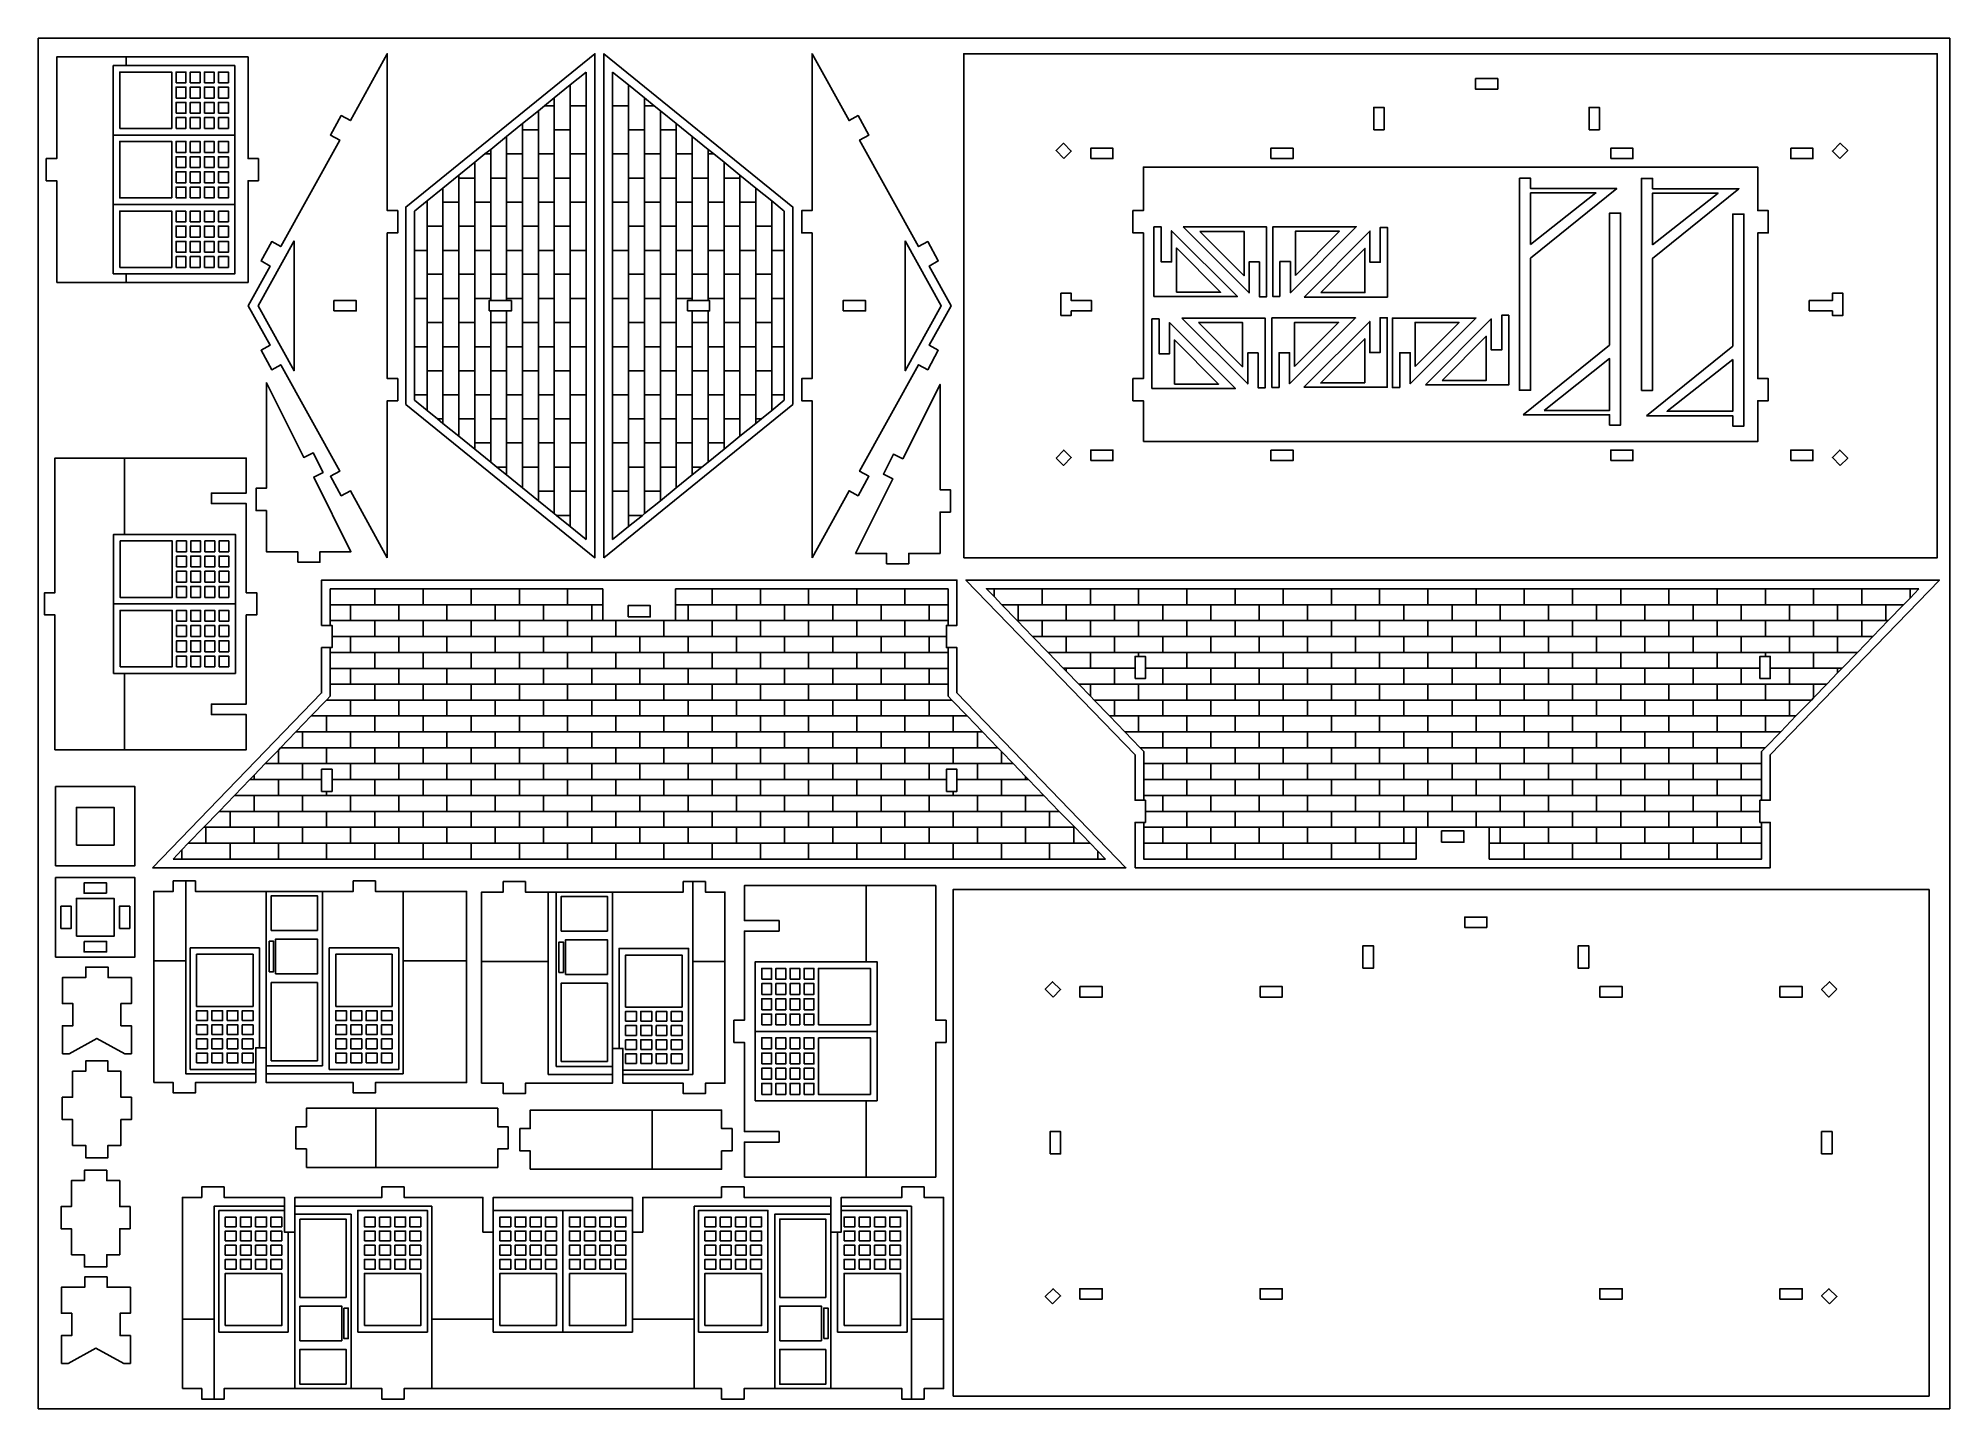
# Model space of a CAD drawing. Extents: x -412 to 689, y -265 to 525.
import ezdxf

# ---------------------------------------------------------------- set-up
doc = ezdxf.new("R2010")
doc.units = 0
doc.header["$MEASUREMENT"] = 0
doc.layers.get('0').update_dxf_attribs({"linetype": 'CONTINUOUS'})
doc.layers.add('ENGRAVING', color=1, linetype='CONTINUOUS')

msp = doc.modelspace()

# ---------------------------------------------------------------- linework, layer by layer
for points in [[(-411.6, -264.9), (-411.6, 525), (689.4, 525), (689.4, -264.9)], [(-401, 384.2), (-361, 384.2), (-290.8, 384.2), (-290.8, 442.8), (-284.8, 442.8), (-284.8, 455.6), (-290.8, 455.6), (-290.8, 514.2), (-361, 514.2), (-401, 514.2), (-401, 455.6), (-407, 455.6), (-407, 442.8), (-401, 442.8)], [(-210.6, 225.6), (-210.6, 316), (-204.6, 316), (-204.6, 328.8), (-210.6, 328.8), (-210.6, 412.8), (-204.6, 412.8), (-204.6, 425.6), (-210.6, 425.6), (-210.6, 516), (-231.8, 477.5), (-237.1, 480.4), (-243.3, 469.2), (-238, 466.3), (-271.9, 404.9), (-277.1, 407.8), (-283.3, 396.6), (-278.1, 393.7), (-290.7, 370.8), (-278.1, 348), (-283.3, 345.1), (-277.1, 333.9), (-271.9, 336.8), (-238, 275.4), (-243.3, 272.5), (-237.1, 261.3), (-231.8, 264.2)], [(-199.9, 313.9), (-199.9, 427.7), (-91, 516), (-91, 225.6)], [(-85.8, 225.6), (-85.8, 516), (23.1, 427.7), (23.1, 313.9)], [(34.1, 225.6), (34.1, 316), (28.1, 316), (28.1, 328.8), (34.1, 328.8), (34.1, 412.8), (28.1, 412.8), (28.1, 425.6), (34.1, 425.6), (34.1, 516), (55.4, 477.5), (60.6, 480.4), (66.8, 469.2), (61.5, 466.3), (95.4, 404.9), (100.7, 407.8), (106.8, 396.6), (101.6, 393.7), (114.2, 370.8), (101.6, 348), (106.8, 345.1), (100.7, 333.9), (95.4, 336.8), (61.5, 275.4), (66.8, 272.5), (60.6, 261.3), (55.4, 264.2)], [(121.5, 225.6), (682.2, 225.6), (682.2, 516), (121.5, 516)], [(-364.7, 473), (-334.7, 473), (-334.7, 505.5), (-364.7, 505.5)], [(-332.2, 499.3), (-332.2, 505.5), (-326.6, 505.5), (-326.6, 499.3)], [(-332.2, 490.5), (-332.2, 496.8), (-326.6, 496.8), (-326.6, 490.5)], [(-324.1, 499.3), (-324.1, 505.5), (-318.4, 505.5), (-318.4, 499.3)], [(-324.1, 490.5), (-324.1, 496.8), (-318.4, 496.8), (-318.4, 490.5)], [(-315.9, 499.3), (-315.9, 505.5), (-310.3, 505.5), (-310.3, 499.3)], [(-315.9, 490.5), (-315.9, 496.8), (-310.3, 496.8), (-310.3, 490.5)], [(-307.8, 499.3), (-307.8, 505.5), (-302.1, 505.5), (-302.1, 499.3)], [(-307.8, 490.5), (-307.8, 496.8), (-302.1, 496.8), (-302.1, 490.5)], [(416.2, 501.7), (416.2, 495.7), (429, 495.7), (429, 501.7)], [(-332.2, 481.7), (-332.2, 488), (-326.6, 488), (-326.6, 481.7)], [(-324.1, 481.7), (-324.1, 488), (-318.4, 488), (-318.4, 481.7)], [(-315.9, 481.7), (-315.9, 488), (-310.3, 488), (-310.3, 481.7)], [(-307.8, 481.7), (-307.8, 488), (-302.1, 488), (-302.1, 481.7)], [(357.6, 472.2), (357.6, 485.1), (363.6, 485.1), (363.6, 472.2)], [(481.6, 472.2), (481.6, 485.1), (487.6, 485.1), (487.6, 472.2)], [(-332.2, 473), (-332.2, 479.2), (-326.6, 479.2), (-326.6, 473)], [(-324.1, 473), (-324.1, 479.2), (-318.4, 479.2), (-318.4, 473)], [(-315.9, 473), (-315.9, 479.2), (-310.3, 479.2), (-310.3, 473)], [(-307.8, 473), (-307.8, 479.2), (-302.1, 479.2), (-302.1, 473)], [(-334.7, 432.9), (-334.7, 465.5), (-364.7, 465.5), (-364.7, 432.9)], [(-332.2, 459.2), (-332.2, 465.5), (-326.6, 465.5), (-326.6, 459.2)], [(-324.1, 465.5), (-318.4, 465.5), (-318.4, 459.2), (-324.1, 459.2)], [(-315.9, 459.2), (-315.9, 465.5), (-310.3, 465.5), (-310.3, 459.2)], [(-307.8, 459.2), (-307.8, 465.5), (-302.1, 465.5), (-302.1, 459.2)], [(179.1, 455.6), (183.4, 459.9), (178.9, 464.4), (174.6, 460.2)], [(626, 455.6), (630.6, 460.2), (626.3, 464.4), (621.8, 459.9)], [(-332.2, 450.5), (-332.2, 456.7), (-326.6, 456.7), (-326.6, 450.5)], [(-324.1, 450.5), (-324.1, 456.7), (-318.4, 456.7), (-318.4, 450.5)], [(-315.9, 450.5), (-315.9, 456.7), (-310.3, 456.7), (-310.3, 450.5)], [(-307.8, 450.5), (-307.8, 456.7), (-302.1, 456.7), (-302.1, 450.5)], [(194.6, 455.6), (194.6, 461.6), (207.4, 461.6), (207.4, 455.6)], [(298.3, 455.6), (298.3, 461.6), (311.1, 461.6), (311.1, 455.6)], [(494.1, 455.6), (494.1, 461.6), (506.9, 461.6), (506.9, 455.6)], [(597.8, 461.6), (597.8, 455.6), (610.6, 455.6), (610.6, 461.6)], [(-332.2, 441.7), (-332.2, 448), (-326.6, 448), (-326.6, 441.7)], [(-324.1, 441.7), (-324.1, 448), (-318.4, 448), (-318.4, 441.7)], [(-315.9, 441.7), (-315.9, 448), (-310.3, 448), (-310.3, 441.7)], [(-307.8, 441.7), (-307.8, 448), (-302.1, 448), (-302.1, 441.7)], [(224.9, 292.5), (224.9, 316), (218.9, 316), (218.9, 328.8), (224.9, 328.8), (224.9, 412.8), (218.9, 412.8), (218.9, 425.6), (224.9, 425.6), (224.9, 450.7), (578.8, 450.7), (578.8, 425.6), (584.8, 425.6), (584.8, 412.8), (578.8, 412.8), (578.8, 328.8), (584.8, 328.8), (584.8, 316), (578.8, 316), (578.8, 292.5)], [(441.5, 444.3), (441.5, 322.1), (447.9, 322.1), (447.9, 398.2), (497.6, 438.3), (447.9, 438.3), (447.9, 444.3)], [(511.8, 322), (511.8, 444.2), (518.2, 444.2), (518.2, 438.2), (567.9, 438.2), (518.2, 398.1), (518.2, 322)], [(-332.2, 432.9), (-332.2, 439.2), (-326.6, 439.2), (-326.6, 432.9)], [(-324.1, 432.9), (-324.1, 439.2), (-318.4, 439.2), (-318.4, 432.9)], [(-315.9, 432.9), (-315.9, 439.2), (-310.3, 439.2), (-310.3, 432.9)], [(-307.8, 432.9), (-307.8, 439.2), (-302.1, 439.2), (-302.1, 432.9)], [(447.9, 406), (485.6, 435.8), (447.9, 435.8)], [(518.2, 405.9), (555.9, 435.7), (518.2, 435.7)], [(-364.7, 392.9), (-364.7, 425.4), (-334.7, 425.4), (-334.7, 392.9)], [(-326.6, 425.4), (-326.6, 419.2), (-332.2, 419.2), (-332.2, 425.4)], [(-324.1, 419.2), (-324.1, 425.4), (-318.4, 425.4), (-318.4, 419.2)], [(-315.9, 419.2), (-315.9, 425.4), (-310.3, 425.4), (-310.3, 419.2)], [(-307.8, 425.4), (-302.1, 425.4), (-302.1, 419.2), (-307.8, 419.2)], [(443.7, 308), (493.4, 348.1), (493.4, 424.2), (499.8, 424.2), (499.8, 302), (493.4, 302), (493.4, 308)], [(514.7, 307.4), (564.4, 307.4), (564.4, 301.4), (570.8, 301.4), (570.8, 423.6), (564.4, 423.6), (564.4, 347.5)], [(-332.2, 410.4), (-332.2, 416.7), (-326.6, 416.7), (-326.6, 410.4)], [(-332.2, 401.6), (-332.2, 407.9), (-326.6, 407.9), (-326.6, 401.6)], [(-324.1, 410.4), (-324.1, 416.7), (-318.4, 416.7), (-318.4, 410.4)], [(-324.1, 401.6), (-324.1, 407.9), (-318.4, 407.9), (-318.4, 401.6)], [(-315.9, 410.4), (-315.9, 416.7), (-310.3, 416.7), (-310.3, 410.4)], [(-315.9, 401.6), (-315.9, 407.9), (-310.3, 407.9), (-310.3, 401.6)], [(-307.8, 410.4), (-307.8, 416.7), (-302.1, 416.7), (-302.1, 410.4)], [(-307.8, 401.6), (-307.8, 407.9), (-302.1, 407.9), (-302.1, 401.6)], [(231, 376.1), (231, 416.2), (235.2, 416.2), (235.2, 396.1), (241.2, 396.1), (241.2, 414), (279.1, 376.1)], [(247.8, 416.2), (285.8, 378.2), (285.8, 396.1), (291.8, 396.1), (291.8, 376), (295.9, 376), (295.9, 416.2)], [(257.5, 413.6), (282.9, 413.6), (282.9, 388.1)], [(303.6, 376.1), (303.6, 396.2), (309.6, 396.2), (309.6, 378.3), (347.5, 416.3), (299.5, 416.3), (299.5, 376.1)], [(312.5, 388.2), (337.8, 413.7), (312.5, 413.7)], [(317.5, 375.8), (355.4, 413.8), (355.4, 395.9), (361.4, 395.9), (361.4, 415.9), (365.5, 415.9), (365.5, 375.8)], [(-332.2, 392.9), (-332.2, 399.1), (-326.6, 399.1), (-326.6, 392.9)], [(-324.1, 392.9), (-324.1, 399.1), (-318.4, 399.1), (-318.4, 392.9)], [(-315.9, 392.9), (-315.9, 399.1), (-310.3, 399.1), (-310.3, 392.9)], [(-307.8, 392.9), (-307.8, 399.1), (-302.1, 399.1), (-302.1, 392.9)], [(244, 378.6), (244, 404.1), (269.4, 378.6)], [(327.2, 378.4), (352.5, 378.4), (352.5, 403.8)], [(177.4, 365.2), (177.4, 378), (183.4, 378), (183.4, 373.8), (195.1, 373.8), (195.1, 367.8), (183.4, 367.8), (183.4, 365.2)], [(608.5, 367.8), (608.5, 373.8), (621.8, 373.8), (621.8, 378), (627.8, 378), (627.8, 365.2), (621.8, 365.2), (621.8, 367.8)], [(-241.3, 367.8), (-228.5, 367.8), (-228.5, 373.8), (-241.3, 373.8)], [(-151.9, 367.8), (-151, 367.8), (-141.9, 367.8), (-139.1, 367.8), (-139.1, 373.8), (-141.9, 373.8), (-151, 373.8), (-151.9, 373.8)], [(-37.7, 367.8), (-37.7, 373.8), (-34.9, 373.8), (-25.8, 373.8), (-24.9, 373.8), (-24.9, 367.8), (-25.8, 367.8), (-34.9, 367.8)], [(52, 367.8), (52, 373.8), (64.9, 373.8), (64.9, 367.8)], [(247, 363.6), (285, 325.7), (285, 343.6), (291, 343.6), (291, 323.5), (295.1, 323.5), (295.1, 363.6)], [(303.1, 323.7), (303.1, 343.7), (309.1, 343.7), (309.1, 325.8), (347.1, 363.8), (299, 363.8), (299, 323.7)], [(317.3, 323.8), (355.3, 361.8), (355.3, 343.8), (361.3, 343.8), (361.3, 363.9), (365.4, 363.9), (365.4, 323.8)], [(372.6, 323.6), (368.4, 323.6), (368.4, 363.7), (416.5, 363.7), (378.6, 325.8), (378.6, 343.7), (372.6, 343.7)], [(387.4, 325.2), (425.3, 363.2), (425.3, 345.3), (431.3, 345.3), (431.3, 365.3), (435.4, 365.3), (435.4, 325.2)], [(229.8, 323.1), (277.9, 323.1), (240, 361.1), (240, 343.1), (234, 343.1), (234, 363.2), (229.8, 363.2)], [(256.7, 361.1), (282.1, 361.1), (282.1, 335.6)], [(312, 335.8), (337.4, 361.2), (312, 361.2)], [(381.4, 335.7), (406.8, 361.2), (381.4, 361.2)], [(397.1, 327.8), (422.4, 327.8), (422.4, 353.2)], [(242.8, 325.6), (242.8, 351.1), (268.2, 325.6)], [(352.4, 326.3), (352.4, 351.8), (327.1, 326.3)], [(455.7, 310.5), (493.4, 310.5), (493.4, 340.3)], [(564.4, 339.8), (526.6, 310), (564.4, 310)], [(-262.2, 223), (-249.4, 223), (-249.4, 229), (-231.5, 229), (-252.9, 272), (-247.6, 274.7), (-253.3, 286.1), (-258.7, 283.4), (-280.2, 326.4), (-280.2, 265.6), (-286.2, 265.6), (-286.2, 252.7), (-280.2, 252.7), (-280.2, 229), (-262.2, 229)], [(59.1, 228.1), (77, 228.1), (77, 222.1), (89.8, 222.1), (89.8, 228.1), (107.8, 228.1), (107.8, 251.9), (113.8, 251.9), (113.8, 264.7), (107.8, 264.7), (107.8, 325.5), (86.3, 282.6), (80.9, 285.2), (75.2, 273.8), (80.6, 271.1)], [(174.6, 283), (178.9, 278.8), (183.4, 283.3), (179.1, 287.6)], [(194.6, 281.6), (207.4, 281.6), (207.4, 287.6), (194.6, 287.6)], [(298.3, 287.6), (298.3, 281.6), (311.1, 281.6), (311.1, 287.6)], [(494.1, 281.6), (506.9, 281.6), (506.9, 287.6), (494.1, 287.6)], [(597.8, 281.6), (610.6, 281.6), (610.6, 287.6), (597.8, 287.6)], [(626.3, 278.8), (621.8, 283.3), (626, 287.6), (630.6, 283)], [(-402, 114.9), (-402, 192.6), (-408, 192.6), (-408, 205.4), (-402, 205.4), (-402, 283), (-361.9, 283), (-291.8, 283), (-291.8, 262.8), (-311.9, 262.8), (-311.9, 256.8), (-291.8, 256.8), (-291.8, 205.4), (-285.8, 205.4), (-285.8, 192.6), (-291.8, 192.6), (-291.8, 141.2), (-311.9, 141.2), (-311.9, 135.2), (-291.8, 135.2), (-291.8, 114.9), (-361.9, 114.9)], [(-364.5, 235.3), (-364.5, 202.7), (-334.4, 202.7), (-334.4, 235.3)], [(-331.9, 229), (-331.9, 235.3), (-326.3, 235.3), (-326.3, 229)], [(-323.8, 229), (-323.8, 235.3), (-318.1, 235.3), (-318.1, 229)], [(-315.6, 229), (-315.6, 235.3), (-310, 235.3), (-310, 229)], [(-307.5, 229), (-307.5, 235.3), (-301.9, 235.3), (-301.9, 229)], [(-331.9, 220.3), (-331.9, 226.5), (-326.3, 226.5), (-326.3, 220.3)], [(-323.8, 220.3), (-323.8, 226.5), (-318.1, 226.5), (-318.1, 220.3)], [(-315.6, 220.3), (-315.6, 226.5), (-310, 226.5), (-310, 220.3)], [(-307.5, 220.3), (-307.5, 226.5), (-301.9, 226.5), (-301.9, 220.3)], [(-345.8, 46.9), (214.9, 46.9), (117.5, 147.7), (117.5, 173.8), (112.5, 173.8), (111.5, 173.8), (111.5, 180.2), (111.5, 186.6), (112.5, 186.6), (117.5, 186.6), (117.5, 212.7), (-248.4, 212.7), (-248.4, 186.6), (-243.4, 186.6), (-242.4, 186.6), (-242.4, 180.2), (-242.4, 173.8), (-243.4, 173.8), (-248.4, 173.8), (-248.4, 147.7)], [(-331.9, 211.5), (-331.9, 217.8), (-326.3, 217.8), (-326.3, 211.5)], [(-323.8, 211.5), (-323.8, 217.8), (-318.1, 217.8), (-318.1, 211.5)], [(-315.6, 211.5), (-315.6, 217.8), (-310, 217.8), (-310, 211.5)], [(-307.5, 211.5), (-307.5, 217.8), (-301.9, 217.8), (-301.9, 211.5)], [(220.1, 46.9), (220.1, 73), (225.1, 73), (226.1, 73), (226.1, 79.4), (226.1, 85.8), (225.1, 85.8), (220.1, 85.8), (220.1, 111.9), (122.7, 212.7), (683.4, 212.7), (586, 111.9), (586, 85.8), (581, 85.8), (580, 85.8), (580, 79.4), (580, 73), (581, 73), (586, 73), (586, 46.9)], [(-331.9, 202.7), (-331.9, 209), (-326.3, 209), (-326.3, 202.7)], [(-323.8, 202.7), (-323.8, 209), (-318.1, 209), (-318.1, 202.7)], [(-315.6, 202.7), (-315.6, 209), (-310, 209), (-310, 202.7)], [(-307.5, 202.7), (-307.5, 209), (-301.9, 209), (-301.9, 202.7)], [(-364.5, 162.7), (-364.5, 195.2), (-334.4, 195.2), (-334.4, 162.7)], [(-331.9, 189), (-331.9, 195.2), (-326.3, 195.2), (-326.3, 189)], [(-323.8, 189), (-323.8, 195.2), (-318.1, 195.2), (-318.1, 189)], [(-315.6, 189), (-315.6, 195.2), (-310, 195.2), (-310, 189)], [(-307.5, 189), (-307.5, 195.2), (-301.9, 195.2), (-301.9, 189)], [(-71.9, 191.5), (-71.9, 198), (-59.1, 198), (-59.1, 191.5)], [(-331.9, 180.2), (-331.9, 186.5), (-326.3, 186.5), (-326.3, 180.2)], [(-331.9, 171.4), (-331.9, 177.7), (-326.3, 177.7), (-326.3, 171.4)], [(-323.8, 180.2), (-323.8, 186.5), (-318.1, 186.5), (-318.1, 180.2)], [(-323.8, 171.4), (-323.8, 177.7), (-318.1, 177.7), (-318.1, 171.4)], [(-315.6, 180.2), (-315.6, 186.5), (-310, 186.5), (-310, 180.2)], [(-315.6, 171.4), (-315.6, 177.7), (-310, 177.7), (-310, 171.4)], [(-307.5, 180.2), (-307.5, 186.5), (-301.9, 186.5), (-301.9, 180.2)], [(-307.5, 171.4), (-307.5, 177.7), (-301.9, 177.7), (-301.9, 171.4)], [(-331.9, 162.7), (-331.9, 168.9), (-326.3, 168.9), (-326.3, 162.7)], [(-323.8, 162.7), (-323.8, 168.9), (-318.1, 168.9), (-318.1, 162.7)], [(-315.6, 162.7), (-315.6, 168.9), (-310, 168.9), (-310, 162.7)], [(-307.5, 162.7), (-307.5, 168.9), (-301.9, 168.9), (-301.9, 162.7)], [(220.1, 155.9), (220.1, 161.9), (220.1, 168.7), (222.2, 168.7), (226.1, 168.7), (226.1, 161.9), (226.1, 155.9)], [(580, 155.9), (580, 161.9), (580, 168.7), (583.2, 168.7), (586, 168.7), (586, 155.9)], [(-248.4, 90.9), (-248.4, 97.7), (-248.4, 103.7), (-242.4, 103.7), (-242.4, 97.7), (-242.4, 90.9), (-245.6, 90.9)], [(111.5, 90.9), (111.5, 97.7), (111.5, 103.7), (117.5, 103.7), (117.5, 97.7), (117.5, 90.9), (115.4, 90.9)], [(-401.6, 48), (-355.9, 48), (-355.9, 93.7), (-401.6, 93.7)], [(-389.6, 60), (-389.6, 81.7), (-367.9, 81.7), (-367.9, 60)], [(396.7, 61.6), (396.7, 68.1), (409.5, 68.1), (409.5, 61.6)], [(-401.6, -4.6), (-355.9, -4.6), (-355.9, 41.2), (-401.6, 41.2)], [(-372.3, 32.2), (-372.3, 38.2), (-385.2, 38.2), (-385.2, 32.2)], [(-345.1, -76.9), (-345.1, -6.8), (-345.1, 33.3), (-333.9, 33.3), (-333.9, 39.3), (-326.7, 39.3), (-321.1, 39.3), (-321.1, 33.3), (-280.3, 33.3), (-247.9, 33.3), (-230.2, 33.3), (-230.2, 39.3), (-217.4, 39.3), (-217.4, 33.3), (-201.5, 33.3), (-164.9, 33.3), (-164.9, -76.9), (-217.4, -76.9), (-217.4, -82.9), (-230.2, -82.9), (-230.2, -76.9), (-280.3, -76.9), (-280.3, -71.8), (-280.3, -67.2), (-280.3, -56.8), (-284.1, -56.8), (-286.3, -56.8), (-286.3, -69.3), (-286.3, -71.8), (-286.3, -76.9), (-321.1, -76.9), (-321.1, -82.9), (-333.9, -82.9), (-333.9, -76.9)], [(-156.3, -77.3), (-156.3, -7.1), (-156.3, 32.9), (-143.8, 32.9), (-143.8, 38.9), (-131, 38.9), (-131, 32.9), (-117.9, 32.9), (-113.3, 32.9), (-80.9, 32.9), (-40.1, 32.9), (-40.1, 38.9), (-34.5, 38.9), (-27.3, 38.9), (-27.3, 32.9), (-16.1, 32.9), (-16.1, -7.1), (-16.1, -77.3), (-27.3, -77.3), (-27.3, -83.3), (-40.1, -83.3), (-40.1, -77.3), (-74.9, -77.3), (-74.9, -72.2), (-74.9, -69.7), (-74.9, -57.2), (-77.1, -57.2), (-80.9, -57.2), (-80.9, -67.6), (-80.9, -72.2), (-80.9, -77.3), (-131, -77.3), (-131, -83.3), (-143.8, -83.3), (-143.8, -77.3)], [(-4.9, -131.4), (-4.9, -111.2), (15.1, -111.2), (15.1, -105.2), (-4.9, -105.2), (-4.9, -53.8), (-10.9, -53.8), (-10.9, -41), (-4.9, -41), (-4.9, 10.4), (15.1, 10.4), (15.1, 16.4), (-4.9, 16.4), (-4.9, 36.6), (65.2, 36.6), (105.3, 36.6), (105.3, -41), (111.3, -41), (111.3, -53.8), (105.3, -53.8), (105.3, -131.4), (65.2, -131.4)], [(115.3, -257.6), (115.3, 34.3), (677.5, 34.3), (677.5, -257.6)], [(-398.6, 11.9), (-398.6, 24.7), (-392.6, 24.7), (-392.6, 11.9)], [(-389.6, 7.4), (-389.6, 29.2), (-367.9, 29.2), (-367.9, 7.4)], [(-364.9, 11.9), (-364.9, 24.7), (-358.9, 24.7), (-358.9, 11.9)], [(422.8, 12.5), (422.8, 18.5), (410, 18.5), (410, 12.5)], [(-385.2, 4.4), (-385.2, -1.6), (-372.3, -1.6), (-372.3, 4.4)], [(351.4, -11), (351.4, 1.9), (357.4, 1.9), (357.4, -11)], [(481.4, -11), (481.4, 1.9), (475.4, 1.9), (475.4, -11)], [(-397.7, -60.3), (-397.7, -44.2), (-391.7, -44.2), (-391.7, -31.4), (-397.7, -31.4), (-397.7, -16.4), (-384.3, -16.4), (-384.3, -10.4), (-371.4, -10.4), (-371.4, -16.4), (-358, -16.4), (-358, -31.4), (-364, -31.4), (-364, -44.2), (-358, -44.2), (-358, -60.3), (-361.8, -60.3), (-377.8, -51.5), (-393.9, -60.3)], [(-320.4, -33), (-287.9, -33), (-287.9, -3), (-320.4, -3)], [(-240.3, -33), (-207.8, -33), (-207.8, -3), (-240.3, -3)], [(-73.3, -33.4), (-40.8, -33.4), (-40.8, -3.4), (-73.3, -3.4)], [(5.1, -17.4), (5.1, -11.1), (10.8, -11.1), (10.8, -17.4)], [(5.1, -26.1), (5.1, -19.9), (10.8, -19.9), (10.8, -26.1)], [(13.3, -17.4), (13.3, -11.1), (18.9, -11.1), (18.9, -17.4)], [(13.3, -26.1), (13.3, -19.9), (18.9, -19.9), (18.9, -26.1)], [(21.4, -17.4), (21.4, -11.1), (27, -11.1), (27, -17.4)], [(21.4, -26.1), (21.4, -19.9), (27, -19.9), (27, -26.1)], [(29.5, -17.4), (29.5, -11.1), (35.2, -11.1), (35.2, -17.4)], [(29.5, -26.1), (29.5, -19.9), (35.2, -19.9), (35.2, -26.1)], [(37.7, -43.6), (37.7, -11.1), (67.7, -11.1), (67.7, -43.6)], [(172.9, -27.6), (168.4, -23.1), (172.6, -18.8), (177.2, -23.3)], [(188.3, -21.6), (188.3, -27.6), (201.2, -27.6), (201.2, -21.6)], [(292.1, -27.6), (292.1, -21.6), (304.9, -21.6), (304.9, -27.6)], [(487.8, -21.6), (487.8, -27.6), (500.7, -27.6), (500.7, -21.6)], [(591.6, -27.6), (604.4, -27.6), (604.4, -21.6), (591.6, -21.6)], [(624.4, -23.1), (620.1, -18.8), (615.6, -23.3), (619.8, -27.6)], [(5.1, -34.9), (5.1, -28.6), (10.8, -28.6), (10.8, -34.9)], [(13.3, -34.9), (13.3, -28.6), (18.9, -28.6), (18.9, -34.9)], [(21.4, -34.9), (21.4, -28.6), (27, -28.6), (27, -34.9)], [(29.5, -34.9), (29.5, -28.6), (35.2, -28.6), (35.2, -34.9)], [(-320.4, -41.2), (-314.2, -41.2), (-314.2, -35.5), (-320.4, -35.5)], [(-320.4, -49.3), (-314.2, -49.3), (-314.2, -43.7), (-320.4, -43.7)], [(-311.7, -41.2), (-305.4, -41.2), (-305.4, -35.5), (-311.7, -35.5)], [(-311.7, -49.3), (-305.4, -49.3), (-305.4, -43.7), (-311.7, -43.7)], [(-302.9, -41.2), (-296.6, -41.2), (-296.6, -35.5), (-302.9, -35.5)], [(-302.9, -49.3), (-296.6, -49.3), (-296.6, -43.7), (-302.9, -43.7)], [(-294.1, -41.2), (-287.9, -41.2), (-287.9, -35.5), (-294.1, -35.5)], [(-294.1, -49.3), (-287.9, -49.3), (-287.9, -43.7), (-294.1, -43.7)], [(-240.3, -41.2), (-234.1, -41.2), (-234.1, -35.5), (-240.3, -35.5)], [(-240.3, -43.7), (-240.3, -49.3), (-234.1, -49.3), (-234.1, -43.7)], [(-231.6, -41.2), (-225.3, -41.2), (-225.3, -35.5), (-231.6, -35.5)], [(-231.6, -49.3), (-225.3, -49.3), (-225.3, -43.7), (-231.6, -43.7)], [(-222.8, -35.5), (-222.8, -41.2), (-216.5, -41.2), (-216.5, -35.5)], [(-222.8, -49.3), (-216.5, -49.3), (-216.5, -43.7), (-222.8, -43.7)], [(-214, -41.2), (-207.8, -41.2), (-207.8, -35.5), (-214, -35.5)], [(-214, -49.3), (-207.8, -49.3), (-207.8, -43.7), (-214, -43.7)], [(-73.3, -41.5), (-67.1, -41.5), (-67.1, -35.9), (-73.3, -35.9)], [(-73.3, -49.7), (-67.1, -49.7), (-67.1, -44), (-73.3, -44)], [(-64.6, -41.5), (-58.3, -41.5), (-58.3, -35.9), (-64.6, -35.9)], [(-64.6, -49.7), (-58.3, -49.7), (-58.3, -44), (-64.6, -44)], [(-55.8, -35.9), (-55.8, -41.5), (-49.6, -41.5), (-49.6, -35.9)], [(-55.8, -44), (-55.8, -49.7), (-49.6, -49.7), (-49.6, -44)], [(-40.8, -41.5), (-40.8, -35.9), (-47, -35.9), (-47, -41.5)], [(-47, -44), (-47, -49.7), (-40.8, -49.7), (-40.8, -44)], [(5.1, -43.6), (5.1, -37.4), (10.8, -37.4), (10.8, -43.6)], [(13.3, -43.6), (13.3, -37.4), (18.9, -37.4), (18.9, -43.6)], [(21.4, -43.6), (21.4, -37.4), (27, -37.4), (27, -43.6)], [(29.5, -43.6), (29.5, -37.4), (35.2, -37.4), (35.2, -43.6)], [(-320.4, -57.4), (-314.2, -57.4), (-314.2, -51.8), (-320.4, -51.8)], [(-311.7, -57.4), (-305.4, -57.4), (-305.4, -51.8), (-311.7, -51.8)], [(-302.9, -57.4), (-296.6, -57.4), (-296.6, -51.8), (-302.9, -51.8)], [(-294.1, -57.4), (-294.1, -51.8), (-287.9, -51.8), (-287.9, -57.4)], [(-240.3, -57.4), (-234.1, -57.4), (-234.1, -51.8), (-240.3, -51.8)], [(-231.6, -57.4), (-225.3, -57.4), (-225.3, -51.8), (-231.6, -51.8)], [(-222.8, -57.4), (-216.5, -57.4), (-216.5, -51.8), (-222.8, -51.8)], [(-214, -51.8), (-214, -57.4), (-207.8, -57.4), (-207.8, -51.8)], [(-73.3, -52.2), (-73.3, -57.8), (-67.1, -57.8), (-67.1, -52.2)], [(-64.6, -57.8), (-58.3, -57.8), (-58.3, -52.2), (-64.6, -52.2)], [(-55.8, -57.8), (-49.6, -57.8), (-49.6, -52.2), (-55.8, -52.2)], [(-47, -57.8), (-40.8, -57.8), (-40.8, -52.2), (-47, -52.2)], [(5.1, -57.4), (5.1, -51.1), (10.8, -51.1), (10.8, -57.4)], [(13.3, -57.4), (13.3, -51.1), (18.9, -51.1), (18.9, -57.4)], [(21.4, -57.4), (21.4, -51.1), (27, -51.1), (27, -57.4)], [(29.5, -57.4), (29.5, -51.1), (35.2, -51.1), (35.2, -57.4)], [(37.7, -51.1), (37.7, -83.7), (67.7, -83.7), (67.7, -51.1)], [(-391.8, -113.1), (-391.8, -98.2), (-397.8, -98.2), (-397.8, -85.4), (-391.8, -85.4), (-391.8, -70.4), (-384.3, -70.4), (-384.3, -64.4), (-371.5, -64.4), (-371.5, -70.4), (-364, -70.4), (-364, -85.4), (-358, -85.4), (-358, -98.2), (-364, -98.2), (-364, -113.1), (-371.5, -113.1), (-371.5, -120.2), (-384.3, -120.2), (-384.3, -113.1)], [(-320.4, -65.6), (-314.2, -65.6), (-314.2, -59.9), (-320.4, -59.9)], [(-311.7, -65.6), (-305.4, -65.6), (-305.4, -59.9), (-311.7, -59.9)], [(-302.9, -65.6), (-296.6, -65.6), (-296.6, -59.9), (-302.9, -59.9)], [(-294.1, -65.6), (-287.9, -65.6), (-287.9, -59.9), (-294.1, -59.9)], [(-240.3, -65.6), (-234.1, -65.6), (-234.1, -59.9), (-240.3, -59.9)], [(-231.6, -65.6), (-225.3, -65.6), (-225.3, -59.9), (-231.6, -59.9)], [(-222.8, -65.6), (-216.5, -65.6), (-216.5, -59.9), (-222.8, -59.9)], [(-214, -65.6), (-207.8, -65.6), (-207.8, -59.9), (-214, -59.9)], [(-73.3, -60.3), (-73.3, -65.9), (-67.1, -65.9), (-67.1, -60.3)], [(-64.6, -65.9), (-58.3, -65.9), (-58.3, -60.3), (-64.6, -60.3)], [(-55.8, -65.9), (-49.6, -65.9), (-49.6, -60.3), (-55.8, -60.3)], [(-47, -65.9), (-40.8, -65.9), (-40.8, -60.3), (-47, -60.3)], [(5.1, -66.2), (5.1, -59.9), (10.8, -59.9), (10.8, -66.2)], [(13.3, -66.2), (13.3, -59.9), (18.9, -59.9), (18.9, -66.2)], [(21.4, -66.2), (21.4, -59.9), (27, -59.9), (27, -66.2)], [(29.5, -66.2), (29.5, -59.9), (35.2, -59.9), (35.2, -66.2)], [(5.1, -74.9), (5.1, -68.7), (10.8, -68.7), (10.8, -74.9)], [(13.3, -74.9), (13.3, -68.7), (18.9, -68.7), (18.9, -74.9)], [(21.4, -74.9), (21.4, -68.7), (27, -68.7), (27, -74.9)], [(29.5, -74.9), (29.5, -68.7), (35.2, -68.7), (35.2, -74.9)], [(5.1, -83.7), (5.1, -77.4), (10.8, -77.4), (10.8, -83.7)], [(13.3, -83.7), (13.3, -77.4), (18.9, -77.4), (18.9, -83.7)], [(21.4, -83.7), (21.4, -77.4), (27, -77.4), (27, -83.7)], [(29.5, -83.7), (29.5, -77.4), (35.2, -77.4), (35.2, -83.7)], [(-257.2, -125.8), (-257.2, -115.2), (-263.2, -115.2), (-263.2, -102.4), (-257.2, -102.4), (-257.2, -91.7), (-217.2, -91.7), (-147, -91.7), (-147, -102.4), (-141, -102.4), (-141, -115.2), (-147, -115.2), (-147, -125.8), (-217.2, -125.8)], [(-128.2, -126.9), (-128.2, -116.3), (-134.2, -116.3), (-134.2, -103.4), (-128.2, -103.4), (-128.2, -92.8), (-58.1, -92.8), (-18, -92.8), (-18, -103.4), (-12, -103.4), (-12, -116.3), (-18, -116.3), (-18, -126.9), (-58.1, -126.9)], [(171.2, -118), (171.2, -105.2), (177.2, -105.2), (177.2, -118)], [(615.6, -118), (615.6, -105.2), (621.6, -105.2), (621.6, -118)], [(-392.5, -176.1), (-385, -176.1), (-385, -183.2), (-372.2, -183.2), (-372.2, -176.1), (-364.7, -176.1), (-364.7, -161.2), (-358.7, -161.2), (-358.7, -148.4), (-364.7, -148.4), (-364.7, -133.4), (-372.2, -133.4), (-372.2, -127.4), (-385, -127.4), (-385, -133.4), (-392.5, -133.4), (-392.5, -148.4), (-398.5, -148.4), (-398.5, -161.2), (-392.5, -161.2)], [(-328.6, -253.3), (-328.6, -213.2), (-328.6, -143.1), (-317.4, -143.1), (-317.4, -137.1), (-304.6, -137.1), (-304.6, -143.1), (-269.8, -143.1), (-269.8, -148.1), (-269.8, -150.6), (-269.8, -163.1), (-267.6, -163.1), (-263.8, -163.1), (-263.8, -152.8), (-263.8, -148.1), (-263.8, -143.1), (-213.7, -143.1), (-213.7, -137.1), (-200.9, -137.1), (-200.9, -143.1), (-155.5, -143.1), (-155.5, -163.1), (-149.5, -163.1), (-149.5, -143.1), (-69.4, -143.1), (-69.4, -150.6), (-69.4, -163.1), (-63.4, -163.1), (-63.4, -143.1), (-18, -143.1), (-18, -137.1), (-5.1, -137.1), (-5.1, -143.1), (44.9, -143.1), (44.9, -163.1), (48.8, -163.1), (50.9, -163.1), (50.9, -150.6), (50.9, -148.1), (50.9, -143.1), (85.8, -143.1), (85.8, -137.1), (98.6, -137.1), (98.6, -143.1), (109.8, -143.1), (109.8, -213.2), (109.8, -253.3), (98.6, -253.3), (98.6, -259.3), (91.3, -259.3), (85.8, -259.3), (85.8, -253.3), (44.9, -253.3), (12.6, -253.3), (-5.1, -253.3), (-5.1, -259.3), (-18, -259.3), (-18, -253.3), (-33.8, -253.3), (-185, -253.3), (-200.9, -253.3), (-200.9, -259.3), (-213.7, -259.3), (-213.7, -253.3), (-231.4, -253.3), (-263.8, -253.3), (-304.6, -253.3), (-304.6, -259.3), (-310.2, -259.3), (-317.4, -259.3), (-317.4, -253.3)], [(-297.7, -154.4), (-303.9, -154.4), (-303.9, -160), (-297.7, -160)], [(-303.9, -168.1), (-297.7, -168.1), (-297.7, -162.5), (-303.9, -162.5)], [(-288.9, -160), (-288.9, -154.4), (-295.2, -154.4), (-295.2, -160)], [(-295.2, -168.1), (-288.9, -168.1), (-288.9, -162.5), (-295.2, -162.5)], [(-286.4, -160), (-280.1, -160), (-280.1, -154.4), (-286.4, -154.4)], [(-280.1, -168.1), (-280.1, -162.5), (-286.4, -162.5), (-286.4, -168.1)], [(-277.6, -160), (-271.4, -160), (-271.4, -154.4), (-277.6, -154.4)], [(-277.6, -168.1), (-271.4, -168.1), (-271.4, -162.5), (-277.6, -162.5)], [(-223.8, -154.4), (-223.8, -160), (-217.6, -160), (-217.6, -154.4)], [(-223.8, -168.1), (-217.6, -168.1), (-217.6, -162.5), (-223.8, -162.5)], [(-215.1, -154.4), (-215.1, -160), (-208.8, -160), (-208.8, -154.4)], [(-215.1, -168.1), (-208.8, -168.1), (-208.8, -162.5), (-215.1, -162.5)], [(-206.3, -160), (-200, -160), (-200, -154.4), (-206.3, -154.4)], [(-206.3, -168.1), (-200, -168.1), (-200, -162.5), (-206.3, -162.5)], [(-197.5, -160), (-191.3, -160), (-191.3, -154.4), (-197.5, -154.4)], [(-197.5, -168.1), (-191.3, -168.1), (-191.3, -162.5), (-197.5, -162.5)], [(-145.7, -160), (-139.5, -160), (-139.5, -154.4), (-145.7, -154.4)], [(-145.7, -168.1), (-139.5, -168.1), (-139.5, -162.5), (-145.7, -162.5)], [(-137, -160), (-130.7, -160), (-130.7, -154.4), (-137, -154.4)], [(-137, -168.1), (-130.7, -168.1), (-130.7, -162.5), (-137, -162.5)], [(-128.2, -160), (-121.9, -160), (-121.9, -154.4), (-128.2, -154.4)], [(-128.2, -168.1), (-121.9, -168.1), (-121.9, -162.5), (-128.2, -162.5)], [(-119.4, -160), (-113.2, -160), (-113.2, -154.4), (-119.4, -154.4)], [(-119.4, -168.1), (-113.2, -168.1), (-113.2, -162.5), (-119.4, -162.5)], [(-105.7, -160), (-99.4, -160), (-99.4, -154.4), (-105.7, -154.4)], [(-105.7, -168.1), (-99.4, -168.1), (-99.4, -162.5), (-105.7, -162.5)], [(-96.9, -160), (-90.7, -160), (-90.7, -154.4), (-96.9, -154.4)], [(-96.9, -168.1), (-90.7, -168.1), (-90.7, -162.5), (-96.9, -162.5)], [(-88.1, -160), (-81.9, -160), (-81.9, -154.4), (-88.1, -154.4)], [(-88.1, -168.1), (-81.9, -168.1), (-81.9, -162.5), (-88.1, -162.5)], [(-79.4, -160), (-73.1, -160), (-73.1, -154.4), (-79.4, -154.4)], [(-79.4, -168.1), (-73.1, -168.1), (-73.1, -162.5), (-79.4, -162.5)], [(-27.6, -160), (-21.3, -160), (-21.3, -154.4), (-27.6, -154.4)], [(-27.6, -168.1), (-21.3, -168.1), (-21.3, -162.5), (-27.6, -162.5)], [(-18.8, -160), (-12.6, -160), (-12.6, -154.4), (-18.8, -154.4)], [(-18.8, -162.5), (-18.8, -168.1), (-12.6, -168.1), (-12.6, -162.5)], [(-10, -160), (-3.8, -160), (-3.8, -154.4), (-10, -154.4)], [(-10, -168.1), (-3.8, -168.1), (-3.8, -162.5), (-10, -162.5)], [(-1.3, -160), (5, -160), (5, -154.4), (-1.3, -154.4)], [(-1.3, -168.1), (5, -168.1), (5, -162.5), (-1.3, -162.5)], [(52.5, -160), (58.8, -160), (58.8, -154.4), (52.5, -154.4)], [(52.5, -168.1), (58.8, -168.1), (58.8, -162.5), (52.5, -162.5)], [(61.3, -160), (67.5, -160), (67.5, -154.4), (61.3, -154.4)], [(61.3, -168.1), (67.5, -168.1), (67.5, -162.5), (61.3, -162.5)], [(70.1, -160), (76.3, -160), (76.3, -154.4), (70.1, -154.4)], [(70.1, -168.1), (76.3, -168.1), (76.3, -162.5), (70.1, -162.5)], [(78.8, -160), (85.1, -160), (85.1, -154.4), (78.8, -154.4)], [(78.8, -168.1), (85.1, -168.1), (85.1, -162.5), (78.8, -162.5)], [(-303.9, -176.3), (-297.7, -176.3), (-297.7, -170.7), (-303.9, -170.7)], [(-295.2, -176.3), (-288.9, -176.3), (-288.9, -170.7), (-295.2, -170.7)], [(-286.4, -170.7), (-286.4, -176.3), (-280.1, -176.3), (-280.1, -170.7)], [(-277.6, -170.7), (-277.6, -176.3), (-271.4, -176.3), (-271.4, -170.7)], [(-223.8, -176.3), (-217.6, -176.3), (-217.6, -170.7), (-223.8, -170.7)], [(-215.1, -176.3), (-208.8, -176.3), (-208.8, -170.7), (-215.1, -170.7)], [(-206.3, -170.7), (-206.3, -176.3), (-200, -176.3), (-200, -170.7)], [(-197.5, -176.3), (-191.3, -176.3), (-191.3, -170.7), (-197.5, -170.7)], [(-145.7, -176.3), (-139.5, -176.3), (-139.5, -170.7), (-145.7, -170.7)], [(-137, -176.3), (-130.7, -176.3), (-130.7, -170.7), (-137, -170.7)], [(-128.2, -176.3), (-121.9, -176.3), (-121.9, -170.7), (-128.2, -170.7)], [(-119.4, -176.3), (-113.2, -176.3), (-113.2, -170.7), (-119.4, -170.7)], [(-105.7, -176.3), (-99.4, -176.3), (-99.4, -170.7), (-105.7, -170.7)], [(-96.9, -170.7), (-96.9, -176.3), (-90.7, -176.3), (-90.7, -170.7)], [(-88.1, -176.3), (-81.9, -176.3), (-81.9, -170.7), (-88.1, -170.7)], [(-79.4, -176.3), (-73.1, -176.3), (-73.1, -170.7), (-79.4, -170.7)], [(-27.6, -176.3), (-21.3, -176.3), (-21.3, -170.7), (-27.6, -170.7)], [(-18.8, -176.3), (-12.6, -176.3), (-12.6, -170.7), (-18.8, -170.7)], [(-10, -176.3), (-3.8, -176.3), (-3.8, -170.7), (-10, -170.7)], [(-1.3, -176.3), (5, -176.3), (5, -170.7), (-1.3, -170.7)], [(52.5, -176.3), (58.8, -176.3), (58.8, -170.7), (52.5, -170.7)], [(67.5, -176.3), (67.5, -170.7), (61.3, -170.7), (61.3, -176.3)], [(70.1, -176.3), (76.3, -176.3), (76.3, -170.7), (70.1, -170.7)], [(78.8, -176.3), (85.1, -176.3), (85.1, -170.7), (78.8, -170.7)], [(-303.9, -184.4), (-297.7, -184.4), (-297.7, -178.8), (-303.9, -178.8)], [(-303.9, -217), (-271.4, -217), (-271.4, -186.9), (-303.9, -186.9)], [(-295.2, -184.4), (-288.9, -184.4), (-288.9, -178.8), (-295.2, -178.8)], [(-286.4, -184.4), (-280.1, -184.4), (-280.1, -178.8), (-286.4, -178.8)], [(-277.6, -184.4), (-271.4, -184.4), (-271.4, -178.8), (-277.6, -178.8)], [(-223.8, -184.4), (-217.6, -184.4), (-217.6, -178.8), (-223.8, -178.8)], [(-223.8, -217), (-191.3, -217), (-191.3, -186.9), (-223.8, -186.9)], [(-215.1, -184.4), (-208.8, -184.4), (-208.8, -178.8), (-215.1, -178.8)], [(-206.3, -184.4), (-200, -184.4), (-200, -178.8), (-206.3, -178.8)], [(-197.5, -184.4), (-191.3, -184.4), (-191.3, -178.8), (-197.5, -178.8)], [(-145.7, -184.4), (-139.5, -184.4), (-139.5, -178.8), (-145.7, -178.8)], [(-145.7, -217), (-113.2, -217), (-113.2, -186.9), (-145.7, -186.9)], [(-137, -184.4), (-130.7, -184.4), (-130.7, -178.8), (-137, -178.8)], [(-128.2, -184.4), (-121.9, -184.4), (-121.9, -178.8), (-128.2, -178.8)], [(-119.4, -184.4), (-113.2, -184.4), (-113.2, -178.8), (-119.4, -178.8)], [(-105.7, -184.4), (-99.4, -184.4), (-99.4, -178.8), (-105.7, -178.8)], [(-105.7, -186.9), (-73.1, -186.9), (-73.1, -217), (-105.7, -217)], [(-96.9, -184.4), (-90.7, -184.4), (-90.7, -178.8), (-96.9, -178.8)], [(-88.1, -184.4), (-81.9, -184.4), (-81.9, -178.8), (-88.1, -178.8)], [(-79.4, -184.4), (-73.1, -184.4), (-73.1, -178.8), (-79.4, -178.8)], [(-27.6, -184.4), (-21.3, -184.4), (-21.3, -178.8), (-27.6, -178.8)], [(-27.6, -217), (5, -217), (5, -186.9), (-27.6, -186.9)], [(-18.8, -184.4), (-12.6, -184.4), (-12.6, -178.8), (-18.8, -178.8)], [(-10, -184.4), (-3.8, -184.4), (-3.8, -178.8), (-10, -178.8)], [(-1.3, -184.4), (5, -184.4), (5, -178.8), (-1.3, -178.8)], [(52.5, -184.4), (58.8, -184.4), (58.8, -178.8), (52.5, -178.8)], [(52.5, -217), (85.1, -217), (85.1, -186.9), (52.5, -186.9)], [(61.3, -184.4), (67.5, -184.4), (67.5, -178.8), (61.3, -178.8)], [(76.3, -184.4), (76.3, -178.8), (70.1, -178.8), (70.1, -184.4)], [(78.8, -184.4), (85.1, -184.4), (85.1, -178.8), (78.8, -178.8)], [(-398.3, -238.8), (-398.3, -222.7), (-392.3, -222.7), (-392.3, -209.9), (-398.3, -209.9), (-398.3, -194.9), (-384.8, -194.9), (-384.8, -188.9), (-372, -188.9), (-372, -194.9), (-358.5, -194.9), (-358.5, -209.9), (-364.5, -209.9), (-364.5, -222.7), (-358.5, -222.7), (-358.5, -238.8), (-362.3, -238.8), (-378.4, -230), (-394.4, -238.8)], [(172.6, -204.4), (177.2, -199.9), (172.9, -195.7), (168.4, -200.2)], [(188.3, -201.7), (201.2, -201.7), (201.2, -195.7), (188.3, -195.7)], [(292.1, -201.7), (304.9, -201.7), (304.9, -195.7), (292.1, -195.7)], [(487.8, -201.7), (500.7, -201.7), (500.7, -195.7), (487.8, -195.7)], [(591.6, -201.7), (591.6, -195.7), (604.4, -195.7), (604.4, -201.7)], [(620.1, -204.4), (615.6, -199.9), (619.8, -195.7), (624.4, -200.2)]]:
    msp.add_lwpolyline(points, close=True)
at = {"layer": 'ENGRAVING'}
for points in [[(-368.5, 509.3), (-368.5, 469.2)], [(-361, 509.3), (-368.5, 509.3)], [(-361, 509.3), (-361, 514.2)], [(-298.4, 509.3), (-361, 509.3)], [(-298.4, 469.2), (-298.4, 509.3)], [(-114.4, 490.6), (-105.2, 498.1)], [(-105.2, 498.1), (-96, 505.5)], [(-105.2, 486.1), (-105.2, 498.1)], [(-96, 505.5), (-96, 486.1)], [(-80.8, 505.5), (-80.8, 486.1)], [(-71.6, 498.1), (-80.8, 505.5)], [(-62.4, 490.6), (-71.6, 498.1)], [(-71.6, 472.2), (-71.6, 486.1), (-71.6, 498.1)], [(-123.5, 483.2), (-120, 486.1)], [(-120, 486.1), (-114.4, 490.6)], [(-114.4, 486.1), (-120, 486.1)], [(-114.4, 490.6), (-114.4, 486.1)], [(-114.4, 486.1), (-114.4, 472.2)], [(-105.2, 472.2), (-105.2, 486.1)], [(-96, 486.1), (-105.2, 486.1)], [(-96, 486.1), (-96, 458.3)], [(-80.8, 486.1), (-80.8, 458.3), (-80.8, 430.5)], [(-80.8, 486.1), (-71.6, 486.1)], [(-62.4, 490.6), (-62.4, 486.1), (-62.4, 472.2)], [(-56.8, 486.1), (-62.4, 490.6)], [(-62.4, 486.1), (-56.8, 486.1)], [(-53.3, 483.2), (-56.8, 486.1)], [(-141.9, 468.4), (-132.7, 475.8)], [(-132.7, 475.8), (-123.5, 483.2)], [(-132.7, 475.8), (-132.7, 472.2)], [(-123.5, 472.2), (-123.5, 483.2)], [(-53.3, 472.2), (-53.3, 483.2)], [(-44.1, 475.8), (-53.3, 483.2)], [(-34.9, 468.4), (-44.1, 475.8)], [(-44.1, 475.8), (-44.1, 472.2)], [(-368.5, 469.2), (-298.4, 469.2)], [(-368.5, 469.2), (-368.5, 429.2)], [(-298.4, 429.2), (-298.4, 469.2)], [(-151, 460.9), (-141.9, 468.4)], [(-141.9, 458.3), (-141.9, 468.4)], [(-132.7, 472.2), (-132.7, 458.3)], [(-123.5, 472.2), (-132.7, 472.2)], [(-114.4, 458.3), (-123.5, 458.3), (-123.5, 472.2)], [(-114.4, 472.2), (-114.4, 458.3)], [(-105.2, 472.2), (-114.4, 472.2)], [(-105.2, 458.3), (-105.2, 472.2)], [(-71.6, 472.2), (-62.4, 472.2)], [(-71.6, 458.3), (-71.6, 472.2)], [(-62.4, 458.3), (-53.3, 458.3), (-53.3, 472.2)], [(-62.4, 472.2), (-62.4, 458.3)], [(-53.3, 472.2), (-44.1, 472.2)], [(-44.1, 472.2), (-44.1, 458.3)], [(-16.6, 453.5), (-22.5, 458.3), (-25.8, 460.9), (-34.9, 468.4)], [(-34.9, 458.3), (-34.9, 468.4)], [(-169.4, 446.1), (-160.2, 453.5)], [(-160.2, 453.5), (-154.3, 458.3)], [(-160.2, 444.4), (-160.2, 453.5)], [(-154.3, 458.3), (-151, 460.9)], [(-151, 458.3), (-154.3, 458.3)], [(-151, 460.9), (-151, 458.3)], [(-151, 458.3), (-151, 444.4)], [(-141.9, 444.4), (-141.9, 458.3)], [(-132.7, 458.3), (-141.9, 458.3)], [(-132.7, 458.3), (-132.7, 444.4)], [(-123.5, 444.4), (-123.5, 458.3)], [(-114.4, 458.3), (-114.4, 444.4)], [(-105.2, 444.4), (-105.2, 458.3)], [(-96, 458.3), (-105.2, 458.3)], [(-96, 458.3), (-96, 430.5)], [(-80.8, 458.3), (-71.6, 458.3)], [(-71.6, 444.4), (-71.6, 458.3)], [(-62.4, 458.3), (-62.4, 444.4)], [(-53.3, 444.4), (-53.3, 458.3)], [(-44.1, 458.3), (-44.1, 444.4)], [(-44.1, 458.3), (-34.9, 458.3)], [(-34.9, 444.4), (-34.9, 458.3)], [(-25.8, 460.9), (-25.8, 458.3)], [(-25.8, 458.3), (-25.8, 444.4)], [(-25.8, 458.3), (-22.5, 458.3)], [(-7.5, 446.1), (-16.6, 453.5)], [(-16.6, 444.4), (-16.6, 453.5)], [(-178.5, 438.6), (-169.4, 446.1)], [(-169.4, 446.1), (-169.4, 444.4), (-169.4, 430.5)], [(-160.2, 444.4), (-169.4, 444.4)], [(-151, 430.5), (-160.2, 430.5), (-160.2, 444.4)], [(-141.9, 444.4), (-151, 444.4)], [(-151, 444.4), (-151, 430.5)], [(-141.9, 430.5), (-141.9, 444.4)], [(-132.7, 444.4), (-132.7, 430.5)], [(-123.5, 444.4), (-132.7, 444.4)], [(-123.5, 430.5), (-123.5, 444.4)], [(-114.4, 444.4), (-114.4, 430.5)], [(-105.2, 444.4), (-114.4, 444.4)], [(-105.2, 430.5), (-105.2, 444.4)], [(-71.6, 430.5), (-71.6, 444.4)], [(-71.6, 444.4), (-62.4, 444.4)], [(-62.4, 444.4), (-62.4, 430.5)], [(-53.3, 430.5), (-53.3, 444.4)], [(-53.3, 444.4), (-44.1, 444.4)], [(-44.1, 444.4), (-44.1, 430.5)], [(-34.9, 444.4), (-25.8, 444.4)], [(-34.9, 430.5), (-34.9, 444.4)], [(-25.8, 444.4), (-25.8, 430.5)], [(-16.6, 444.4), (-7.5, 444.4)], [(-16.6, 430.5), (-16.6, 444.4)], [(1.7, 438.6), (-7.5, 446.1)], [(-7.5, 446.1), (-7.5, 444.4)], [(-7.5, 444.4), (-7.5, 430.5)], [(-194.9, 425.3), (-187.7, 431.2)], [(-187.7, 431.2), (-178.5, 438.6)], [(-187.7, 431.2), (-187.7, 416.6)], [(-178.5, 430.5), (-178.5, 438.6)], [(-178.5, 402.7), (-178.5, 416.6), (-178.5, 430.5)], [(-169.4, 430.5), (-178.5, 430.5)], [(-169.4, 430.5), (-169.4, 416.6)], [(-160.2, 402.7), (-160.2, 416.6), (-160.2, 430.5)], [(-151, 430.5), (-151, 416.6)], [(-141.9, 416.6), (-141.9, 430.5)], [(-132.7, 430.5), (-141.9, 430.5)], [(-132.7, 430.5), (-132.7, 416.6)], [(-123.5, 416.6), (-123.5, 430.5)], [(-114.4, 430.5), (-123.5, 430.5)], [(-114.4, 430.5), (-114.4, 416.6)], [(-105.2, 416.6), (-105.2, 430.5)], [(-96, 430.5), (-105.2, 430.5)], [(-96, 430.5), (-96, 402.7)], [(-80.8, 430.5), (-80.8, 402.7)], [(-80.8, 430.5), (-71.6, 430.5)], [(-71.6, 416.6), (-71.6, 430.5)], [(-62.4, 430.5), (-53.3, 430.5)], [(-62.4, 430.5), (-62.4, 416.6)], [(-53.3, 402.7), (-53.3, 416.6), (-53.3, 430.5)], [(-44.1, 430.5), (-44.1, 416.6)], [(-44.1, 430.5), (-34.9, 430.5)], [(-34.9, 416.6), (-34.9, 430.5)], [(-25.8, 430.5), (-25.8, 416.6)], [(-25.8, 430.5), (-16.6, 430.5)], [(-16.6, 416.6), (-16.6, 430.5)], [(-7.5, 430.5), (1.7, 430.5)], [(-7.5, 430.5), (-7.5, 416.6)], [(1.7, 416.6), (1.7, 430.5), (1.7, 438.6)], [(10.9, 431.2), (1.7, 438.6)], [(18.1, 425.3), (10.9, 431.2)], [(10.9, 431.2), (10.9, 416.6)], [(-298.4, 429.2), (-368.5, 429.2)], [(-368.5, 429.2), (-368.5, 389.1)], [(-368.5, 389.1), (-361, 389.1), (-298.4, 389.1), (-298.4, 429.2)], [(-194.9, 402.7), (-194.9, 425.3)], [(18.1, 319.4), (18.1, 347.2), (18.1, 375), (18.1, 402.7), (18.1, 425.3)], [(-178.5, 416.6), (-187.7, 416.6)], [(-187.7, 416.6), (-187.7, 402.7)], [(-169.4, 416.6), (-169.4, 402.7)], [(-160.2, 416.6), (-169.4, 416.6)], [(-151, 416.6), (-151, 402.7)], [(-141.9, 416.6), (-151, 416.6)], [(-141.9, 402.7), (-141.9, 416.6)], [(-132.7, 416.6), (-132.7, 402.7)], [(-123.5, 416.6), (-132.7, 416.6)], [(-123.5, 402.7), (-123.5, 416.6)], [(-114.4, 416.6), (-114.4, 402.7), (-123.5, 402.7)], [(-105.2, 416.6), (-114.4, 416.6)], [(-105.2, 402.7), (-105.2, 416.6)], [(-71.6, 402.7), (-71.6, 416.6)], [(-71.6, 416.6), (-62.4, 416.6)], [(-62.4, 416.6), (-62.4, 402.7)], [(-53.3, 416.6), (-44.1, 416.6)], [(-44.1, 416.6), (-44.1, 402.7)], [(-34.9, 416.6), (-25.8, 416.6)], [(-34.9, 402.7), (-34.9, 416.6)], [(-25.8, 416.6), (-25.8, 402.7), (-25.8, 388.9)], [(-16.6, 388.9), (-16.6, 402.7), (-16.6, 416.6), (-7.5, 416.6), (-7.5, 402.7)], [(1.7, 416.6), (10.9, 416.6)], [(1.7, 402.7), (1.7, 416.6)], [(10.9, 416.6), (10.9, 402.7)], [(-194.9, 375), (-194.9, 402.7)], [(-187.7, 402.7), (-194.9, 402.7)], [(-187.7, 402.7), (-187.7, 388.9), (-187.7, 375)], [(-169.4, 402.7), (-178.5, 402.7)], [(-169.4, 388.9), (-169.4, 375), (-178.5, 375), (-178.5, 388.9), (-178.5, 402.7)], [(-169.4, 402.7), (-169.4, 388.9)], [(-151, 388.9), (-151, 375), (-160.2, 375), (-160.2, 388.9), (-160.2, 402.7)], [(-151, 402.7), (-160.2, 402.7)], [(-151, 402.7), (-151, 388.9)], [(-141.9, 388.9), (-141.9, 402.7)], [(-132.7, 402.7), (-141.9, 402.7)], [(-132.7, 402.7), (-132.7, 388.9)], [(-123.5, 388.9), (-123.5, 402.7)], [(-114.4, 402.7), (-114.4, 388.9)], [(-105.2, 388.9), (-105.2, 402.7)], [(-96, 402.7), (-105.2, 402.7)], [(-96, 402.7), (-96, 375)], [(-80.8, 402.7), (-71.6, 402.7)], [(-80.8, 402.7), (-80.8, 375)], [(-71.6, 388.9), (-71.6, 402.7)], [(-62.4, 402.7), (-53.3, 402.7)], [(-62.4, 402.7), (-62.4, 388.9)], [(-53.3, 375), (-53.3, 388.9), (-53.3, 402.7)], [(-44.1, 402.7), (-44.1, 388.9)], [(-44.1, 402.7), (-34.9, 402.7)], [(-34.9, 388.9), (-34.9, 402.7)], [(-25.8, 402.7), (-16.6, 402.7)], [(-7.5, 402.7), (-7.5, 388.9)], [(-7.5, 402.7), (1.7, 402.7)], [(1.7, 388.9), (1.7, 402.7)], [(10.9, 402.7), (18.1, 402.7)], [(10.9, 402.7), (10.9, 388.9)], [(-361, 384.2), (-361, 389.1)], [(-178.5, 388.9), (-187.7, 388.9)], [(-160.2, 388.9), (-169.4, 388.9)], [(-141.9, 388.9), (-151, 388.9)], [(-132.7, 375), (-141.9, 375), (-141.9, 388.9)], [(-123.5, 388.9), (-132.7, 388.9)], [(-132.7, 388.9), (-132.7, 375)], [(-123.5, 375), (-123.5, 388.9)], [(-114.4, 388.9), (-114.4, 375)], [(-105.2, 388.9), (-114.4, 388.9)], [(-105.2, 375), (-105.2, 388.9)], [(-71.6, 361.1), (-71.6, 375), (-71.6, 388.9), (-62.4, 388.9), (-62.4, 375), (-62.4, 361.1)], [(-53.3, 388.9), (-44.1, 388.9), (-44.1, 375), (-44.1, 361.1)], [(-34.9, 375), (-34.9, 388.9)], [(-34.9, 388.9), (-25.8, 388.9), (-25.8, 375)], [(-16.6, 375), (-16.6, 388.9)], [(-16.6, 388.9), (-7.5, 388.9)], [(-7.5, 388.9), (-7.5, 375)], [(1.7, 375), (1.7, 388.9)], [(1.7, 388.9), (10.9, 388.9)], [(10.9, 388.9), (10.9, 375)], [(-194.9, 347.2), (-194.9, 375)], [(-187.7, 375), (-194.9, 375)], [(-187.7, 375), (-187.7, 361.1), (-187.7, 347.2)], [(-169.4, 361.1), (-169.4, 347.2), (-178.5, 347.2), (-178.5, 361.1), (-178.5, 375)], [(-169.4, 375), (-169.4, 361.1)], [(-151, 361.1), (-151, 347.2), (-160.2, 347.2), (-160.2, 361.1), (-160.2, 375)], [(-151, 375), (-151, 373.8)], [(-141.9, 373.8), (-141.9, 375)], [(-132.7, 375), (-132.7, 361.1)], [(-123.5, 361.1), (-123.5, 375)], [(-114.4, 375), (-123.5, 375)], [(-114.4, 375), (-114.4, 361.1)], [(-105.2, 361.1), (-105.2, 375)], [(-96, 375), (-105.2, 375)], [(-96, 375), (-96, 347.2)], [(-80.8, 375), (-71.6, 375)], [(-80.8, 375), (-80.8, 347.2)], [(-62.4, 375), (-53.3, 375)], [(-53.3, 361.1), (-53.3, 375)], [(-44.1, 375), (-34.9, 375)], [(-34.9, 373.8), (-34.9, 375)], [(-25.8, 375), (-16.6, 375)], [(-25.8, 375), (-25.8, 373.8)], [(-16.6, 361.1), (-16.6, 375)], [(-7.5, 375), (-7.5, 361.1)], [(-7.5, 375), (1.7, 375)], [(1.7, 361.1), (1.7, 375)], [(10.9, 375), (10.9, 361.1)], [(10.9, 375), (18.1, 375)], [(-151, 367.8), (-151, 361.1)], [(-141.9, 361.1), (-141.9, 367.8)], [(-34.9, 361.1), (-34.9, 367.8)], [(-25.8, 367.8), (-25.8, 361.1)], [(-178.5, 361.1), (-187.7, 361.1)], [(-160.2, 361.1), (-169.4, 361.1)], [(-141.9, 361.1), (-151, 361.1)], [(-132.7, 347.2), (-141.9, 347.2), (-141.9, 361.1)], [(-123.5, 361.1), (-132.7, 361.1)], [(-132.7, 361.1), (-132.7, 347.2)], [(-114.4, 361.1), (-114.4, 347.2), (-123.5, 347.2), (-123.5, 361.1)], [(-105.2, 361.1), (-114.4, 361.1)], [(-96, 347.2), (-105.2, 347.2), (-105.2, 361.1)], [(-71.6, 333.3), (-71.6, 347.2), (-71.6, 361.1), (-62.4, 361.1), (-62.4, 347.2)], [(-53.3, 361.1), (-44.1, 361.1)], [(-53.3, 347.2), (-53.3, 361.1)], [(-44.1, 361.1), (-44.1, 347.2)], [(-34.9, 361.1), (-25.8, 361.1)], [(-34.9, 347.2), (-34.9, 361.1)], [(-25.8, 361.1), (-25.8, 347.2)], [(-16.6, 361.1), (-7.5, 361.1)], [(-16.6, 347.2), (-16.6, 361.1)], [(-7.5, 361.1), (-7.5, 347.2)], [(1.7, 347.2), (1.7, 361.1)], [(1.7, 361.1), (10.9, 361.1), (10.9, 347.2), (10.9, 333.3)], [(-194.9, 319.4), (-194.9, 347.2)], [(-187.7, 347.2), (-194.9, 347.2)], [(-187.7, 347.2), (-187.7, 333.3)], [(-178.5, 319.4), (-178.5, 333.3), (-178.5, 347.2)], [(-169.4, 347.2), (-169.4, 333.3)], [(-151, 319.4), (-160.2, 319.4), (-160.2, 333.3), (-160.2, 347.2)], [(-151, 347.2), (-151, 333.3)], [(-141.9, 333.3), (-141.9, 347.2)], [(-132.7, 347.2), (-132.7, 333.3)], [(-123.5, 333.3), (-123.5, 347.2)], [(-114.4, 347.2), (-114.4, 333.3)], [(-105.2, 333.3), (-105.2, 347.2)], [(-96, 347.2), (-96, 319.4)], [(-80.8, 347.2), (-80.8, 319.4)], [(-80.8, 347.2), (-71.6, 347.2)], [(-62.4, 347.2), (-53.3, 347.2)], [(-62.4, 347.2), (-62.4, 333.3)], [(-53.3, 333.3), (-53.3, 347.2)], [(-44.1, 347.2), (-34.9, 347.2)], [(-44.1, 347.2), (-44.1, 333.3)], [(-34.9, 333.3), (-34.9, 347.2)], [(-25.8, 347.2), (-16.6, 347.2)], [(-25.8, 347.2), (-25.8, 333.3)], [(-16.6, 333.3), (-16.6, 347.2)], [(-7.5, 347.2), (1.7, 347.2)], [(-7.5, 347.2), (-7.5, 333.3)], [(1.7, 333.3), (1.7, 347.2)], [(10.9, 347.2), (18.1, 347.2)], [(-187.7, 333.3), (-187.7, 319.4)], [(-178.5, 333.3), (-187.7, 333.3)], [(-169.4, 333.3), (-169.4, 319.4)], [(-160.2, 333.3), (-169.4, 333.3)], [(-151, 333.3), (-151, 319.4)], [(-141.9, 333.3), (-151, 333.3)], [(-141.9, 319.4), (-141.9, 333.3)], [(-132.7, 333.3), (-132.7, 319.4)], [(-123.5, 333.3), (-132.7, 333.3)], [(-123.5, 319.4), (-123.5, 333.3)], [(-114.4, 333.3), (-114.4, 319.4)], [(-105.2, 333.3), (-114.4, 333.3)], [(-105.2, 319.4), (-105.2, 333.3)], [(-71.6, 333.3), (-62.4, 333.3)], [(-71.6, 319.4), (-71.6, 333.3)], [(-62.4, 333.3), (-62.4, 319.4)], [(-53.3, 319.4), (-53.3, 333.3)], [(-53.3, 333.3), (-44.1, 333.3)], [(-44.1, 333.3), (-44.1, 319.4)], [(-34.9, 319.4), (-34.9, 333.3)], [(-34.9, 333.3), (-25.8, 333.3)], [(-25.8, 333.3), (-25.8, 319.4)], [(-16.6, 319.4), (-16.6, 333.3)], [(-16.6, 333.3), (-7.5, 333.3)], [(-7.5, 333.3), (-7.5, 319.4)], [(1.7, 333.3), (10.9, 333.3)], [(1.7, 319.4), (1.7, 333.3)], [(10.9, 333.3), (10.9, 319.4)], [(-194.9, 316.3), (-194.9, 319.4)], [(-187.7, 319.4), (-194.9, 319.4)], [(-187.7, 319.4), (-187.7, 310.4)], [(-178.5, 303), (-178.5, 305.6), (-178.5, 319.4)], [(-169.4, 319.4), (-178.5, 319.4)], [(-169.4, 319.4), (-169.4, 305.6)], [(-160.2, 305.6), (-160.2, 319.4)], [(-151, 319.4), (-151, 305.6)], [(-132.7, 291.7), (-141.9, 291.7), (-141.9, 305.6), (-141.9, 319.4)], [(-132.7, 319.4), (-141.9, 319.4)], [(-132.7, 319.4), (-132.7, 305.6)], [(-114.4, 305.6), (-114.4, 291.7), (-123.5, 291.7), (-123.5, 305.6), (-123.5, 319.4)], [(-114.4, 319.4), (-123.5, 319.4)], [(-114.4, 319.4), (-114.4, 305.6)], [(-96, 291.7), (-105.2, 291.7), (-105.2, 305.6), (-105.2, 319.4)], [(-96, 319.4), (-105.2, 319.4)], [(-96, 319.4), (-96, 291.7)], [(-80.8, 319.4), (-71.6, 319.4)], [(-80.8, 319.4), (-80.8, 291.7)], [(-71.6, 305.6), (-71.6, 319.4)], [(-62.4, 319.4), (-53.3, 319.4)], [(-62.4, 319.4), (-62.4, 305.6)], [(-53.3, 305.6), (-53.3, 319.4)], [(-44.1, 319.4), (-34.9, 319.4)], [(-44.1, 319.4), (-44.1, 305.6)], [(-34.9, 305.6), (-34.9, 319.4)], [(-25.8, 319.4), (-16.6, 319.4)], [(-25.8, 319.4), (-25.8, 305.6)], [(-16.6, 305.6), (-16.6, 319.4)], [(-7.5, 319.4), (1.7, 319.4)], [(-7.5, 319.4), (-7.5, 305.6)], [(1.7, 305.6), (1.7, 319.4)], [(10.9, 319.4), (10.9, 310.4)], [(10.9, 319.4), (18.1, 319.4)], [(18.1, 316.3), (18.1, 319.4)], [(-187.7, 310.4), (-194.9, 316.3)], [(-181.7, 305.6), (-187.7, 310.4)], [(1.7, 305.6), (4.9, 305.6), (10.9, 310.4), (18.1, 316.3)], [(-178.5, 303), (-181.7, 305.6)], [(-178.5, 305.6), (-181.7, 305.6)], [(-169.4, 295.6), (-178.5, 303)], [(-169.4, 305.6), (-169.4, 295.6)], [(-160.2, 305.6), (-169.4, 305.6)], [(-160.2, 291.7), (-160.2, 305.6)], [(-141.9, 305.6), (-151, 305.6)], [(-151, 305.6), (-151, 291.7)], [(-123.5, 305.6), (-132.7, 305.6)], [(-132.7, 305.6), (-132.7, 291.7)], [(-105.2, 305.6), (-114.4, 305.6)], [(-71.6, 291.7), (-71.6, 305.6)], [(-71.6, 305.6), (-62.4, 305.6)], [(-62.4, 305.6), (-62.4, 291.7)], [(-53.3, 291.7), (-53.3, 305.6)], [(-53.3, 305.6), (-44.1, 305.6)], [(-44.1, 305.6), (-44.1, 291.7)], [(-34.9, 273.3), (-29.4, 277.8), (-25.8, 280.7), (-16.6, 288.1), (-7.5, 295.6), (1.7, 303), (4.9, 305.6)], [(-34.9, 277.8), (-34.9, 291.7), (-34.9, 305.6), (-25.8, 305.6)], [(-25.8, 305.6), (-25.8, 291.7)], [(-16.6, 291.7), (-16.6, 305.6)], [(-16.6, 305.6), (-7.5, 305.6)], [(-7.5, 305.6), (-7.5, 295.6)], [(1.7, 303), (1.7, 305.6)], [(-160.2, 288.1), (-169.4, 295.6)], [(-160.2, 288.1), (-160.2, 291.7)], [(-151, 291.7), (-160.2, 291.7)], [(-151, 280.7), (-160.2, 288.1)], [(-151, 291.7), (-151, 280.7)], [(-141.9, 277.8), (-141.9, 291.7)], [(-132.7, 291.7), (-132.7, 277.8)], [(-123.5, 277.8), (-123.5, 291.7)], [(-114.4, 291.7), (-114.4, 277.8)], [(-105.2, 277.8), (-105.2, 291.7)], [(-96, 291.7), (-96, 263.9)], [(-80.8, 291.7), (-71.6, 291.7)], [(-80.8, 291.7), (-80.8, 263.9), (-80.8, 236.1), (-71.6, 243.6), (-63.6, 250)], [(-71.6, 277.8), (-71.6, 291.7)], [(-62.4, 291.7), (-62.4, 277.8)], [(-62.4, 291.7), (-53.3, 291.7)], [(-53.3, 277.8), (-53.3, 291.7)], [(-44.1, 291.7), (-34.9, 291.7)], [(-44.1, 291.7), (-44.1, 277.8)], [(-25.8, 291.7), (-16.6, 291.7)], [(-25.8, 291.7), (-25.8, 280.7)], [(-16.6, 288.1), (-16.6, 291.7)], [(-361.9, 239), (-361.9, 283)], [(-147.4, 277.8), (-151, 280.7)], [(-141.9, 273.3), (-147.4, 277.8)], [(-141.9, 273.3), (-141.9, 277.8), (-147.4, 277.8)], [(-123.5, 277.8), (-132.7, 277.8)], [(-132.7, 277.8), (-132.7, 265.9)], [(-123.5, 263.9), (-123.5, 277.8)], [(-105.2, 277.8), (-114.4, 277.8)], [(-114.4, 277.8), (-114.4, 263.9)], [(-96, 263.9), (-105.2, 263.9), (-105.2, 277.8)], [(-71.6, 263.9), (-71.6, 277.8)], [(-71.6, 277.8), (-62.4, 277.8)], [(-62.4, 277.8), (-62.4, 263.9)], [(-53.3, 263.9), (-53.3, 277.8)], [(-53.3, 277.8), (-44.1, 277.8)], [(-44.1, 277.8), (-44.1, 265.9)], [(-34.9, 277.8), (-29.4, 277.8)], [(-34.9, 273.3), (-34.9, 277.8)], [(-132.7, 265.9), (-141.9, 273.3)], [(-123.5, 258.4), (-132.7, 265.9)], [(-53.3, 258.4), (-44.1, 265.9)], [(-44.1, 265.9), (-34.9, 273.3)], [(-123.5, 258.4), (-123.5, 263.9)], [(-114.4, 263.9), (-123.5, 263.9)], [(-114.4, 251), (-123.5, 258.4)], [(-114.4, 263.9), (-114.4, 251)], [(-105.2, 250), (-105.2, 263.9)], [(-96, 263.9), (-96, 236.1)], [(-80.8, 263.9), (-71.6, 263.9)], [(-71.6, 250), (-71.6, 263.9)], [(-62.4, 263.9), (-53.3, 263.9)], [(-62.4, 263.9), (-62.4, 251)], [(-62.4, 251), (-53.3, 258.4)], [(-53.3, 258.4), (-53.3, 263.9)], [(-113.2, 250), (-114.4, 251)], [(-105.2, 243.6), (-113.2, 250)], [(-105.2, 250), (-113.2, 250)], [(-105.2, 243.6), (-105.2, 250)], [(-96, 236.1), (-105.2, 243.6)], [(-71.6, 243.6), (-71.6, 250)], [(-71.6, 250), (-63.6, 250)], [(-63.6, 250), (-62.4, 251)], [(-361.9, 239), (-368.2, 239), (-368.2, 199)], [(-298.1, 199), (-298.1, 239), (-361.9, 239)], [(-368.2, 199), (-368.2, 158.9), (-361.9, 158.9)], [(-298.1, 199), (-368.2, 199)], [(-298.1, 158.9), (-298.1, 199)], [(-217.8, 207.7), (-243.4, 207.7)], [(-243.4, 207.7), (-243.4, 198.5)], [(-243.4, 198.5), (-243.4, 189.3)], [(-243.4, 198.5), (-231.7, 198.5)], [(-231.7, 198.5), (-217.8, 198.5)], [(-231.7, 198.5), (-231.7, 189.3)], [(-190, 207.7), (-217.8, 207.7)], [(-217.8, 207.7), (-217.8, 198.5)], [(-217.8, 198.5), (-203.9, 198.5)], [(-203.9, 198.5), (-190, 198.5)], [(-203.9, 189.3), (-203.9, 198.5)], [(-162.3, 207.7), (-190, 207.7)], [(-190, 207.7), (-190, 198.5)], [(-190, 198.5), (-176.2, 198.5)], [(-176.2, 198.5), (-162.3, 198.5)], [(-176.2, 198.5), (-176.2, 189.3)], [(-134.5, 207.7), (-162.3, 207.7)], [(-162.3, 207.7), (-162.3, 198.5)], [(-162.3, 198.5), (-148.4, 198.5)], [(-148.4, 198.5), (-148.4, 189.3)], [(-148.4, 198.5), (-134.5, 198.5), (-120.6, 198.5)], [(-106.7, 207.7), (-134.5, 207.7)], [(-134.5, 198.5), (-134.5, 207.7)], [(-120.6, 189.3), (-120.6, 198.5)], [(-120.6, 198.5), (-106.7, 198.5)], [(-106.7, 198.5), (-106.7, 207.7)], [(-86.5, 207.7), (-106.7, 207.7)], [(-106.7, 198.5), (-92.8, 198.5)], [(-92.8, 198.5), (-86.5, 198.5)], [(-92.8, 189.3), (-92.8, 198.5)], [(-86.5, 198.5), (-86.5, 207.7)], [(-86.5, 189.3), (-86.5, 198.5)], [(-44.5, 207.7), (-44.5, 198.5)], [(-23.4, 207.7), (-44.5, 207.7)], [(-44.5, 198.5), (-44.5, 189.3)], [(-37.3, 198.5), (-44.5, 198.5)], [(-23.4, 198.5), (-37.3, 198.5)], [(-37.3, 189.3), (-37.3, 198.5)], [(4.3, 198.5), (-9.5, 198.5), (-23.4, 198.5), (-23.4, 207.7)], [(4.3, 207.7), (-23.4, 207.7)], [(-9.5, 189.3), (-9.5, 198.5)], [(4.3, 198.5), (4.3, 207.7)], [(32.1, 207.7), (4.3, 207.7)], [(18.2, 198.5), (4.3, 198.5)], [(32.1, 198.5), (18.2, 198.5)], [(18.2, 189.3), (18.2, 198.5)], [(32.1, 198.5), (32.1, 207.7)], [(59.9, 207.7), (32.1, 207.7)], [(46, 198.5), (32.1, 198.5)], [(59.9, 198.5), (46, 198.5)], [(46, 189.3), (46, 198.5)], [(87.6, 198.5), (73.8, 198.5), (59.9, 198.5), (59.9, 207.7)], [(87.6, 207.7), (59.9, 207.7)], [(73.8, 189.3), (73.8, 198.5)], [(112.5, 207.7), (87.6, 207.7)], [(87.6, 198.5), (87.6, 207.7)], [(101.5, 198.5), (87.6, 198.5)], [(101.5, 189.3), (101.5, 198.5)], [(112.5, 198.5), (101.5, 198.5)], [(112.5, 198.5), (112.5, 207.7)], [(112.5, 189.3), (112.5, 198.5)], [(166.7, 207.7), (138.9, 207.7), (134.5, 207.7), (138.9, 203.2)], [(138.9, 207.7), (138.9, 203.2)], [(138.9, 203.2), (143.4, 198.5)], [(143.4, 198.5), (152.8, 198.5)], [(143.4, 198.5), (152.3, 189.4)], [(152.8, 198.5), (152.8, 189.4)], [(152.8, 198.5), (166.7, 198.5)], [(194.4, 207.7), (166.7, 207.7)], [(166.7, 207.7), (166.7, 198.5)], [(166.7, 198.5), (180.5, 198.5), (194.4, 198.5)], [(180.5, 198.5), (180.5, 189.4)], [(194.4, 207.7), (194.4, 198.5)], [(222.2, 207.7), (194.4, 207.7)], [(194.4, 198.5), (208.3, 198.5)], [(208.3, 198.5), (222.2, 198.5)], [(208.3, 198.5), (208.3, 189.4)], [(250, 207.7), (222.2, 207.7)], [(222.2, 207.7), (222.2, 198.5)], [(222.2, 198.5), (236.1, 198.5)], [(236.1, 198.5), (250, 198.5)], [(236.1, 198.5), (236.1, 189.4)], [(250, 207.7), (250, 198.5)], [(277.7, 207.7), (250, 207.7)], [(250, 198.5), (263.8, 198.5)], [(263.8, 198.5), (277.7, 198.5)], [(263.8, 198.5), (263.8, 189.4)], [(277.7, 207.7), (277.7, 198.5), (291.6, 198.5)], [(305.5, 207.7), (277.7, 207.7)], [(291.6, 198.5), (305.5, 198.5)], [(291.6, 198.5), (291.6, 189.4)], [(333.3, 207.7), (305.5, 207.7), (305.5, 198.5)], [(305.5, 198.5), (319.4, 198.5), (333.3, 198.5)], [(319.4, 198.5), (319.4, 189.4)], [(333.3, 207.7), (333.3, 198.5)], [(361, 207.7), (333.3, 207.7)], [(333.3, 198.5), (347.1, 198.5), (361, 198.5)], [(347.1, 198.5), (347.1, 189.4)], [(361, 207.7), (361, 198.5)], [(388.8, 207.7), (361, 207.7)], [(361, 198.5), (374.9, 198.5), (388.8, 198.5)], [(374.9, 198.5), (374.9, 189.4)], [(388.8, 207.7), (388.8, 198.5)], [(416.6, 207.7), (388.8, 207.7)], [(388.8, 198.5), (402.7, 198.5)], [(402.7, 198.5), (416.6, 198.5)], [(402.7, 198.5), (402.7, 189.4)], [(444.3, 207.7), (416.6, 207.7)], [(416.6, 207.7), (416.6, 198.5)], [(416.6, 198.5), (430.5, 198.5)], [(430.5, 198.5), (444.3, 198.5)], [(430.5, 198.5), (430.5, 189.4)], [(444.3, 207.7), (444.3, 198.5)], [(472.1, 207.7), (444.3, 207.7)], [(444.3, 198.5), (458.2, 198.5)], [(458.2, 198.5), (472.1, 198.5)], [(458.2, 198.5), (458.2, 189.4)], [(472.1, 207.7), (472.1, 198.5)], [(638.7, 207.7), (610.9, 207.7), (583.2, 207.7), (555.4, 207.7), (527.6, 207.7), (499.9, 207.7), (472.1, 207.7)], [(472.1, 198.5), (486, 198.5)], [(486, 189.4), (486, 198.5)], [(486, 198.5), (499.9, 198.5), (513.8, 198.5), (527.6, 198.5), (541.5, 198.5), (555.4, 198.5), (569.3, 198.5), (583.2, 198.5), (597.1, 198.5), (610.9, 198.5)], [(499.9, 198.5), (499.9, 207.7)], [(513.8, 189.4), (513.8, 198.5)], [(527.6, 198.5), (527.6, 207.7)], [(541.5, 198.5), (541.5, 189.4)], [(555.4, 198.5), (555.4, 207.7)], [(569.3, 189.4), (569.3, 198.5)], [(583.2, 198.5), (583.2, 207.7)], [(597.1, 198.5), (597.1, 189.4)], [(610.9, 198.5), (610.9, 207.7)], [(610.9, 198.5), (624.8, 198.5), (638.7, 198.5), (652.6, 198.5)], [(624.8, 189.4), (624.8, 198.5)], [(636.2, 171), (645.1, 180.2), (653.9, 189.4), (662.8, 198.5), (666.5, 202.3), (671.6, 207.7)], [(638.7, 198.5), (638.7, 207.7)], [(666.5, 207.7), (638.7, 207.7)], [(652.6, 189.4), (652.6, 198.5)], [(652.6, 198.5), (662.8, 198.5)], [(666.5, 207.7), (666.5, 202.3)], [(671.6, 207.7), (666.5, 207.7)], [(-243.4, 189.3), (-231.7, 189.3)], [(-243.4, 189.3), (-243.4, 186.6)], [(-231.7, 189.3), (-217.8, 189.3)], [(-217.8, 189.3), (-217.8, 180.2)], [(-217.8, 189.3), (-203.9, 189.3), (-190, 189.3), (-190, 180.2)], [(-190, 189.3), (-176.2, 189.3), (-162.3, 189.3), (-162.3, 180.2)], [(-162.3, 189.3), (-148.4, 189.3)], [(-148.4, 189.3), (-134.5, 189.3)], [(-134.5, 189.3), (-120.6, 189.3)], [(-134.5, 180.2), (-134.5, 189.3)], [(-120.6, 189.3), (-106.7, 189.3)], [(-106.7, 180.2), (-106.7, 189.3), (-92.8, 189.3), (-86.5, 189.3)], [(-86.5, 189.3), (-79, 189.3)], [(-51.2, 180.2), (-65.1, 180.2), (-79, 180.2), (-79, 189.3), (-51.2, 189.3)], [(-51.2, 189.3), (-51.2, 180.2)], [(-51.2, 189.3), (-44.5, 189.3)], [(-44.5, 189.3), (-37.3, 189.3)], [(-37.3, 189.3), (-23.4, 189.3)], [(-23.4, 180.2), (-23.4, 189.3), (-9.5, 189.3)], [(-9.5, 189.3), (4.3, 189.3)], [(4.3, 189.3), (18.2, 189.3)], [(4.3, 180.2), (4.3, 189.3)], [(18.2, 189.3), (32.1, 189.3)], [(32.1, 180.2), (32.1, 189.3)], [(32.1, 189.3), (46, 189.3)], [(46, 189.3), (59.9, 189.3)], [(59.9, 180.2), (59.9, 189.3), (73.8, 189.3)], [(73.8, 189.3), (87.6, 189.3)], [(87.6, 189.3), (101.5, 189.3)], [(87.6, 180.2), (87.6, 189.3)], [(101.5, 189.3), (112.5, 189.3)], [(112.5, 186.6), (112.5, 189.3)], [(152.8, 189.4), (152.3, 189.4)], [(152.3, 189.4), (161.1, 180.2)], [(166.7, 189.4), (152.8, 189.4)], [(180.5, 189.4), (166.7, 189.4)], [(166.7, 189.4), (166.7, 180.2)], [(194.4, 189.4), (180.5, 189.4)], [(208.3, 189.4), (194.4, 189.4)], [(194.4, 189.4), (194.4, 180.2)], [(222.2, 189.4), (208.3, 189.4)], [(236.1, 189.4), (222.2, 189.4)], [(222.2, 189.4), (222.2, 180.2)], [(250, 189.4), (236.1, 189.4)], [(250, 189.4), (250, 180.2), (263.8, 180.2)], [(263.8, 189.4), (250, 189.4)], [(277.7, 189.4), (263.8, 189.4)], [(277.7, 189.4), (277.7, 180.2)], [(291.6, 189.4), (277.7, 189.4)], [(305.5, 189.4), (291.6, 189.4)], [(305.5, 189.4), (305.5, 180.2)], [(319.4, 189.4), (305.5, 189.4)], [(333.3, 189.4), (319.4, 189.4)], [(347.1, 189.4), (333.3, 189.4)], [(333.3, 189.4), (333.3, 180.2)], [(361, 189.4), (347.1, 189.4)], [(361, 189.4), (361, 180.2)], [(374.9, 189.4), (361, 189.4)], [(388.8, 189.4), (374.9, 189.4)], [(388.8, 189.4), (388.8, 180.2)], [(402.7, 189.4), (388.8, 189.4)], [(416.6, 189.4), (402.7, 189.4)], [(430.5, 189.4), (416.6, 189.4)], [(416.6, 189.4), (416.6, 180.2)], [(444.3, 189.4), (430.5, 189.4)], [(444.3, 189.4), (444.3, 180.2)], [(458.2, 189.4), (444.3, 189.4)], [(472.1, 189.4), (458.2, 189.4)], [(472.1, 189.4), (472.1, 180.2)], [(486, 189.4), (472.1, 189.4)], [(499.9, 189.4), (486, 189.4)], [(499.9, 180.2), (499.9, 189.4)], [(513.8, 189.4), (499.9, 189.4)], [(527.6, 189.4), (513.8, 189.4)], [(541.5, 189.4), (527.6, 189.4)], [(527.6, 180.2), (527.6, 189.4)], [(555.4, 189.4), (541.5, 189.4)], [(555.4, 180.2), (555.4, 189.4)], [(569.3, 189.4), (555.4, 189.4)], [(597.1, 189.4), (583.2, 189.4), (569.3, 189.4)], [(583.2, 180.2), (583.2, 189.4)], [(610.9, 189.4), (597.1, 189.4)], [(624.8, 189.4), (610.9, 189.4)], [(610.9, 180.2), (610.9, 189.4)], [(638.7, 189.4), (624.8, 189.4)], [(652.6, 189.4), (638.7, 189.4)], [(638.7, 180.2), (638.7, 189.4)], [(653.9, 189.4), (652.6, 189.4)], [(-242.4, 180.2), (-231.7, 180.2)], [(-231.7, 180.2), (-231.7, 171)], [(-231.7, 180.2), (-217.8, 180.2)], [(-217.8, 180.2), (-203.9, 180.2)], [(-203.9, 180.2), (-190, 180.2)], [(-203.9, 171), (-203.9, 180.2)], [(-190, 180.2), (-176.2, 180.2)], [(-176.2, 180.2), (-162.3, 180.2)], [(-162.3, 180.2), (-148.4, 180.2), (-148.4, 171), (-162.3, 171), (-176.2, 171)], [(-176.2, 180.2), (-176.2, 171)], [(-148.4, 180.2), (-134.5, 180.2)], [(-134.5, 180.2), (-120.6, 180.2)], [(-120.6, 180.2), (-106.7, 180.2)], [(-120.6, 171), (-120.6, 180.2)], [(-106.7, 180.2), (-92.8, 180.2)], [(-92.8, 180.2), (-79, 180.2)], [(-92.8, 171), (-92.8, 180.2)], [(-65.1, 171), (-65.1, 180.2)], [(-51.2, 180.2), (-37.3, 180.2)], [(-37.3, 171), (-37.3, 180.2)], [(-37.3, 180.2), (-23.4, 180.2), (-9.5, 180.2)], [(-9.5, 180.2), (4.3, 180.2)], [(-9.5, 171), (-9.5, 180.2)], [(4.3, 180.2), (18.2, 180.2)], [(18.2, 180.2), (32.1, 180.2)], [(18.2, 171), (18.2, 180.2)], [(32.1, 180.2), (46, 180.2)], [(46, 171), (46, 180.2)], [(46, 180.2), (59.9, 180.2)], [(59.9, 180.2), (73.8, 180.2)], [(73.8, 171), (73.8, 180.2), (87.6, 180.2), (101.5, 180.2)], [(101.5, 171), (101.5, 180.2)], [(101.5, 180.2), (111.5, 180.2)], [(161.1, 180.2), (166.7, 180.2)], [(161.1, 180.2), (170, 171)], [(166.7, 180.2), (180.5, 180.2)], [(180.5, 180.2), (180.5, 171)], [(180.5, 180.2), (194.4, 180.2)], [(194.4, 180.2), (208.3, 180.2)], [(208.3, 180.2), (208.3, 171)], [(208.3, 180.2), (222.2, 180.2)], [(222.2, 180.2), (236.1, 180.2)], [(236.1, 180.2), (250, 180.2)], [(236.1, 180.2), (236.1, 171)], [(263.8, 180.2), (263.8, 171)], [(263.8, 180.2), (277.7, 180.2)], [(277.7, 180.2), (291.6, 180.2)], [(291.6, 180.2), (305.5, 180.2)], [(291.6, 180.2), (291.6, 171)], [(305.5, 180.2), (319.4, 180.2)], [(319.4, 180.2), (319.4, 171)], [(319.4, 180.2), (333.3, 180.2)], [(333.3, 180.2), (347.1, 180.2)], [(347.1, 180.2), (347.1, 171)], [(347.1, 180.2), (361, 180.2)], [(361, 180.2), (374.9, 180.2)], [(374.9, 180.2), (374.9, 171)], [(374.9, 180.2), (388.8, 180.2)], [(388.8, 180.2), (402.7, 180.2)], [(402.7, 180.2), (416.6, 180.2)], [(402.7, 180.2), (402.7, 171)], [(416.6, 180.2), (430.5, 180.2)], [(430.5, 180.2), (430.5, 171)], [(430.5, 180.2), (444.3, 180.2)], [(444.3, 180.2), (458.2, 180.2)], [(458.2, 180.2), (472.1, 180.2)], [(458.2, 180.2), (458.2, 171)], [(472.1, 180.2), (486, 180.2)], [(486, 171), (486, 180.2)], [(486, 180.2), (499.9, 180.2)], [(499.9, 180.2), (513.8, 180.2)], [(513.8, 180.2), (527.6, 180.2)], [(527.6, 171), (513.8, 171), (513.8, 180.2)], [(527.6, 180.2), (541.5, 180.2)], [(541.5, 180.2), (541.5, 171)], [(541.5, 180.2), (555.4, 180.2)], [(555.4, 180.2), (569.3, 180.2)], [(569.3, 171), (569.3, 180.2), (583.2, 180.2)], [(583.2, 180.2), (597.1, 180.2)], [(597.1, 180.2), (610.9, 180.2)], [(597.1, 180.2), (597.1, 171)], [(610.9, 180.2), (624.8, 180.2)], [(624.8, 180.2), (638.7, 180.2)], [(624.8, 171), (624.8, 180.2)], [(638.7, 180.2), (645.1, 180.2)], [(-243.4, 173.8), (-243.4, 171)], [(-243.4, 171), (-243.4, 161.8)], [(-231.7, 171), (-243.4, 171)], [(-217.8, 171), (-217.8, 161.8), (-231.7, 161.8), (-243.4, 161.8)], [(-203.9, 171), (-217.8, 171), (-231.7, 171)], [(-190, 171), (-203.9, 171)], [(-176.2, 171), (-190, 171)], [(-190, 171), (-190, 161.8)], [(-162.3, 171), (-162.3, 161.8)], [(-134.5, 171), (-148.4, 171)], [(-120.6, 171), (-134.5, 171)], [(-134.5, 161.8), (-134.5, 171)], [(-106.7, 171), (-120.6, 171)], [(-79, 161.8), (-92.8, 161.8), (-106.7, 161.8), (-106.7, 171)], [(-92.8, 171), (-106.7, 171)], [(-79, 171), (-92.8, 171)], [(-65.1, 171), (-79, 171)], [(-79, 161.8), (-79, 171)], [(-51.2, 171), (-65.1, 171)], [(-23.4, 161.8), (-37.3, 161.8), (-51.2, 161.8), (-51.2, 171)], [(-37.3, 171), (-51.2, 171)], [(-23.4, 171), (-37.3, 171)], [(-9.5, 161.8), (-23.4, 161.8), (-23.4, 171)], [(-9.5, 171), (-23.4, 171)], [(4.3, 171), (-9.5, 171)], [(32.1, 161.8), (18.2, 161.8), (4.3, 161.8), (4.3, 171)], [(18.2, 171), (4.3, 171)], [(32.1, 171), (18.2, 171)], [(32.1, 161.8), (32.1, 171)], [(46, 171), (32.1, 171)], [(59.9, 171), (46, 171)], [(87.6, 161.8), (73.8, 161.8), (59.9, 161.8), (59.9, 171)], [(73.8, 171), (59.9, 171)], [(87.6, 171), (73.8, 171)], [(87.6, 161.8), (87.6, 171)], [(101.5, 171), (87.6, 171)], [(112.5, 171), (101.5, 171)], [(112.5, 171), (112.5, 173.8)], [(112.5, 161.8), (112.5, 171)], [(180.5, 171), (170, 171)], [(170, 171), (178.8, 161.9)], [(194.4, 171), (180.5, 171)], [(208.3, 171), (194.4, 171)], [(194.4, 171), (194.4, 161.9)], [(222.2, 171), (208.3, 171)], [(236.1, 171), (222.2, 171)], [(222.2, 171), (222.2, 168.7)], [(250, 171), (236.1, 171)], [(250, 171), (250, 161.9)], [(263.8, 171), (250, 171)], [(277.7, 171), (263.8, 171)], [(291.6, 171), (277.7, 171)], [(277.7, 171), (277.7, 161.9)], [(305.5, 171), (291.6, 171)], [(305.5, 171), (305.5, 161.9)], [(319.4, 171), (305.5, 171)], [(333.3, 171), (319.4, 171)], [(347.1, 171), (333.3, 171)], [(333.3, 171), (333.3, 161.9)], [(361, 171), (347.1, 171)], [(361, 171), (361, 161.9)], [(374.9, 171), (361, 171)], [(388.8, 171), (374.9, 171)], [(402.7, 171), (388.8, 171)], [(388.8, 171), (388.8, 161.9)], [(430.5, 171), (416.6, 171), (402.7, 171)], [(416.6, 171), (416.6, 161.9)], [(444.3, 171), (430.5, 171)], [(444.3, 171), (444.3, 161.9)], [(458.2, 171), (444.3, 171)], [(486, 171), (472.1, 171), (458.2, 171)], [(472.1, 171), (472.1, 161.9)], [(513.8, 171), (499.9, 171), (486, 171)], [(499.9, 161.9), (499.9, 171)], [(541.5, 171), (527.6, 171)], [(527.6, 161.9), (527.6, 171)], [(555.4, 171), (541.5, 171)], [(555.4, 161.9), (555.4, 171)], [(569.3, 171), (555.4, 171)], [(583.2, 171), (569.3, 171)], [(610.9, 171), (597.1, 171), (583.2, 171)], [(583.2, 168.7), (583.2, 171)], [(624.8, 171), (610.9, 171)], [(610.9, 161.9), (610.9, 171)], [(636.2, 171), (624.8, 171)], [(627.4, 161.9), (636.2, 171)], [(-361.9, 158.9), (-298.1, 158.9)], [(-361.9, 114.9), (-361.9, 158.9)], [(-243.4, 161.8), (-243.4, 152.7)], [(-231.7, 161.8), (-231.7, 152.7), (-243.4, 152.7)], [(-203.9, 161.8), (-217.8, 161.8)], [(-190, 161.8), (-203.9, 161.8)], [(-176.2, 161.8), (-176.2, 152.7), (-190, 152.7), (-203.9, 152.7), (-203.9, 161.8)], [(-176.2, 161.8), (-190, 161.8)], [(-162.3, 161.8), (-176.2, 161.8)], [(-148.4, 161.8), (-162.3, 161.8)], [(-134.5, 161.8), (-148.4, 161.8)], [(-148.4, 161.8), (-148.4, 152.7)], [(-120.6, 161.8), (-134.5, 161.8)], [(-120.6, 152.7), (-120.6, 161.8)], [(-106.7, 161.8), (-120.6, 161.8)], [(-65.1, 152.7), (-79, 152.7), (-92.8, 152.7), (-92.8, 161.8)], [(-65.1, 161.8), (-79, 161.8)], [(-51.2, 161.8), (-65.1, 161.8)], [(-65.1, 152.7), (-65.1, 161.8)], [(-37.3, 152.7), (-37.3, 161.8)], [(18.2, 152.7), (4.3, 152.7), (-9.5, 152.7), (-9.5, 161.8)], [(4.3, 161.8), (-9.5, 161.8)], [(18.2, 152.7), (18.2, 161.8)], [(46, 161.8), (32.1, 161.8)], [(59.9, 161.8), (46, 161.8)], [(46, 152.7), (46, 161.8)], [(101.5, 152.7), (87.6, 152.7), (73.8, 152.7), (73.8, 161.8)], [(101.5, 161.8), (87.6, 161.8)], [(101.5, 152.7), (101.5, 161.8)], [(112.5, 161.8), (101.5, 161.8)], [(112.5, 152.7), (112.5, 161.8)], [(178.8, 161.9), (180.5, 160.1)], [(178.8, 161.9), (180.5, 161.9)], [(180.5, 161.9), (194.4, 161.9)], [(180.5, 161.9), (180.5, 160.1)], [(180.5, 160.1), (187.7, 152.7)], [(194.4, 161.9), (208.3, 161.9)], [(208.3, 161.9), (208.3, 152.7)], [(208.3, 161.9), (220.1, 161.9)], [(226.1, 161.9), (236.1, 161.9)], [(236.1, 161.9), (236.1, 152.7)], [(236.1, 161.9), (250, 161.9)], [(250, 161.9), (263.8, 161.9)], [(263.8, 161.9), (277.7, 161.9)], [(263.8, 161.9), (263.8, 152.7)], [(277.7, 161.9), (291.6, 161.9)], [(291.6, 161.9), (291.6, 152.7)], [(291.6, 161.9), (305.5, 161.9)], [(305.5, 161.9), (319.4, 161.9)], [(319.4, 161.9), (319.4, 152.7)], [(319.4, 161.9), (333.3, 161.9)], [(333.3, 161.9), (347.1, 161.9)], [(347.1, 161.9), (361, 161.9)], [(347.1, 161.9), (347.1, 152.7)], [(361, 161.9), (374.9, 161.9)], [(374.9, 161.9), (374.9, 152.7)], [(374.9, 161.9), (388.8, 161.9)], [(388.8, 161.9), (402.7, 161.9)], [(402.7, 161.9), (402.7, 152.7)], [(402.7, 161.9), (416.6, 161.9)], [(416.6, 161.9), (430.5, 161.9)], [(430.5, 161.9), (444.3, 161.9)], [(430.5, 161.9), (430.5, 152.7)], [(444.3, 161.9), (458.2, 161.9)], [(458.2, 161.9), (458.2, 152.7)], [(458.2, 161.9), (472.1, 161.9)], [(472.1, 161.9), (486, 161.9)], [(486, 152.7), (486, 161.9)], [(486, 161.9), (499.9, 161.9)], [(499.9, 161.9), (513.8, 161.9)], [(513.8, 152.7), (513.8, 161.9)], [(513.8, 161.9), (527.6, 161.9)], [(527.6, 161.9), (541.5, 161.9)], [(541.5, 161.9), (541.5, 152.7)], [(541.5, 161.9), (555.4, 161.9)], [(555.4, 161.9), (569.3, 161.9)], [(569.3, 161.9), (580, 161.9)], [(569.3, 152.7), (569.3, 161.9)], [(597.1, 161.9), (597.1, 152.7), (583.2, 152.7)], [(586, 161.9), (597.1, 161.9)], [(597.1, 161.9), (610.9, 161.9)], [(610.9, 161.9), (624.8, 161.9)], [(618.5, 152.7), (624.8, 159.2)], [(624.8, 159.2), (624.8, 161.9)], [(624.8, 161.9), (627.4, 161.9)], [(624.8, 159.2), (627.4, 161.9)], [(-245.5, 143.5), (-254.4, 134.4)], [(-245.5, 143.5), (-231.7, 143.5), (-231.7, 134.4), (-245.6, 134.4), (-254.4, 134.4)], [(-243.4, 145.7), (-245.5, 143.5)], [(-243.4, 152.7), (-243.4, 145.7)], [(-217.8, 152.7), (-231.7, 152.7)], [(-231.7, 143.5), (-217.8, 143.5)], [(-217.8, 152.7), (-217.8, 143.5)], [(-203.9, 152.7), (-217.8, 152.7)], [(-217.8, 143.5), (-203.9, 143.5)], [(-203.9, 143.5), (-190, 143.5)], [(-203.9, 134.4), (-203.9, 143.5)], [(-176.2, 143.5), (-176.2, 134.4), (-190, 134.4), (-203.9, 134.4)], [(-190, 152.7), (-190, 143.5)], [(-190, 143.5), (-176.2, 143.5)], [(-162.3, 152.7), (-176.2, 152.7)], [(-176.2, 143.5), (-162.3, 143.5)], [(-162.3, 152.7), (-162.3, 143.5)], [(-148.4, 152.7), (-162.3, 152.7)], [(-162.3, 143.5), (-148.4, 143.5)], [(-134.5, 152.7), (-148.4, 152.7)], [(-148.4, 143.5), (-134.5, 143.5)], [(-148.4, 143.5), (-148.4, 134.4)], [(-134.5, 143.5), (-134.5, 152.7)], [(-120.6, 152.7), (-134.5, 152.7)], [(-134.5, 143.5), (-120.6, 143.5)], [(-106.7, 152.7), (-120.6, 152.7)], [(-120.6, 143.5), (-106.7, 143.5)], [(-120.6, 134.4), (-120.6, 143.5)], [(-106.7, 143.5), (-106.7, 152.7)], [(-92.8, 152.7), (-106.7, 152.7)], [(-106.7, 143.5), (-92.8, 143.5)], [(-79, 134.4), (-92.8, 134.4), (-92.8, 143.5), (-79, 143.5), (-65.1, 143.5)], [(-79, 143.5), (-79, 152.7)], [(-51.2, 152.7), (-65.1, 152.7)], [(-65.1, 143.5), (-51.2, 143.5)], [(-65.1, 134.4), (-65.1, 143.5)], [(-51.2, 143.5), (-51.2, 152.7)], [(-37.3, 152.7), (-51.2, 152.7)], [(-51.2, 143.5), (-37.3, 143.5)], [(-23.4, 152.7), (-37.3, 152.7)], [(-37.3, 143.5), (-23.4, 143.5)], [(-37.3, 134.4), (-37.3, 143.5)], [(-23.4, 143.5), (-23.4, 152.7)], [(-9.5, 152.7), (-23.4, 152.7)], [(-23.4, 143.5), (-9.5, 143.5)], [(18.2, 134.4), (4.3, 134.4), (-9.5, 134.4), (-9.5, 143.5), (4.3, 143.5), (18.2, 143.5)], [(4.3, 143.5), (4.3, 152.7)], [(32.1, 152.7), (18.2, 152.7)], [(18.2, 134.4), (18.2, 143.5)], [(18.2, 143.5), (32.1, 143.5), (46, 143.5)], [(32.1, 143.5), (32.1, 152.7)], [(46, 152.7), (32.1, 152.7)], [(59.9, 152.7), (46, 152.7)], [(73.8, 134.4), (59.9, 134.4), (46, 134.4), (46, 143.5), (59.9, 143.5), (73.8, 143.5)], [(59.9, 143.5), (59.9, 152.7)], [(73.8, 152.7), (59.9, 152.7)], [(73.8, 134.4), (73.8, 143.5)], [(73.8, 143.5), (87.6, 143.5), (101.5, 143.5)], [(87.6, 143.5), (87.6, 152.7)], [(112.5, 152.7), (101.5, 152.7)], [(123.4, 134.4), (115.4, 134.4), (101.5, 134.4), (101.5, 143.5), (114.5, 143.5)], [(112.5, 145.7), (112.5, 152.7)], [(114.5, 143.5), (112.5, 145.7)], [(123.4, 134.4), (114.5, 143.5)], [(194.4, 152.7), (187.7, 152.7)], [(187.7, 152.7), (194.4, 145.7)], [(208.3, 152.7), (194.4, 152.7)], [(194.4, 152.7), (194.4, 145.7)], [(194.4, 145.7), (196.5, 143.5)], [(196.5, 143.5), (205.4, 134.4)], [(196.5, 143.5), (208.3, 143.5)], [(222.2, 152.7), (208.3, 152.7)], [(208.3, 143.5), (208.3, 134.4)], [(208.3, 143.5), (222.2, 143.5)], [(236.1, 152.7), (222.2, 152.7)], [(222.2, 152.7), (222.2, 143.5)], [(222.2, 143.5), (236.1, 143.5)], [(250, 152.7), (236.1, 152.7)], [(236.1, 143.5), (236.1, 134.4)], [(236.1, 143.5), (250, 143.5)], [(263.8, 152.7), (250, 152.7)], [(250, 152.7), (250, 143.5)], [(250, 143.5), (263.8, 143.5)], [(277.7, 152.7), (263.8, 152.7)], [(263.8, 143.5), (263.8, 134.4)], [(263.8, 143.5), (277.7, 143.5)], [(277.7, 152.7), (277.7, 143.5)], [(291.6, 152.7), (277.7, 152.7)], [(277.7, 143.5), (291.6, 143.5)], [(305.5, 152.7), (291.6, 152.7)], [(291.6, 143.5), (305.5, 143.5)], [(291.6, 143.5), (291.6, 134.4)], [(319.4, 152.7), (305.5, 152.7)], [(305.5, 152.7), (305.5, 143.5)], [(305.5, 143.5), (319.4, 143.5)], [(333.3, 152.7), (319.4, 152.7)], [(319.4, 143.5), (333.3, 143.5)], [(319.4, 143.5), (319.4, 134.4)], [(347.1, 152.7), (333.3, 152.7)], [(333.3, 152.7), (333.3, 143.5)], [(333.3, 143.5), (347.1, 143.5)], [(361, 152.7), (347.1, 152.7)], [(347.1, 143.5), (361, 143.5)], [(347.1, 143.5), (347.1, 134.4)], [(374.9, 152.7), (361, 152.7)], [(361, 152.7), (361, 143.5)], [(361, 143.5), (374.9, 143.5)], [(388.8, 152.7), (374.9, 152.7)], [(374.9, 143.5), (388.8, 143.5)], [(374.9, 143.5), (374.9, 134.4)], [(402.7, 152.7), (388.8, 152.7)], [(388.8, 152.7), (388.8, 143.5)], [(388.8, 143.5), (402.7, 143.5)], [(416.6, 152.7), (402.7, 152.7)], [(402.7, 143.5), (416.6, 143.5)], [(402.7, 143.5), (402.7, 134.4)], [(430.5, 152.7), (416.6, 152.7)], [(416.6, 152.7), (416.6, 143.5)], [(416.6, 143.5), (430.5, 143.5)], [(444.3, 152.7), (430.5, 152.7)], [(430.5, 143.5), (430.5, 134.4)], [(430.5, 143.5), (444.3, 143.5)], [(458.2, 152.7), (444.3, 152.7)], [(444.3, 152.7), (444.3, 143.5)], [(444.3, 143.5), (458.2, 143.5)], [(472.1, 152.7), (458.2, 152.7)], [(458.2, 143.5), (472.1, 143.5)], [(458.2, 143.5), (458.2, 134.4)], [(486, 152.7), (472.1, 152.7)], [(472.1, 152.7), (472.1, 143.5)], [(472.1, 143.5), (486, 143.5)], [(499.9, 143.5), (499.9, 152.7), (486, 152.7)], [(486, 134.4), (486, 143.5)], [(486, 143.5), (499.9, 143.5)], [(527.6, 152.7), (513.8, 152.7), (499.9, 152.7)], [(499.9, 143.5), (513.8, 143.5)], [(513.8, 134.4), (513.8, 143.5)], [(513.8, 143.5), (527.6, 143.5)], [(541.5, 152.7), (527.6, 152.7)], [(527.6, 143.5), (527.6, 152.7)], [(527.6, 143.5), (541.5, 143.5)], [(555.4, 152.7), (541.5, 152.7)], [(541.5, 143.5), (555.4, 143.5)], [(541.5, 143.5), (541.5, 134.4)], [(569.3, 152.7), (555.4, 152.7)], [(555.4, 143.5), (555.4, 152.7)], [(555.4, 143.5), (569.3, 143.5)], [(583.2, 152.7), (569.3, 152.7)], [(569.3, 143.5), (583.2, 143.5)], [(569.3, 134.4), (569.3, 143.5)], [(583.2, 143.5), (583.2, 152.7)], [(583.2, 143.5), (597.1, 143.5)], [(592, 125.2), (600.8, 134.4), (609.7, 143.5)], [(610.9, 152.7), (597.1, 152.7)], [(597.1, 143.5), (609.7, 143.5)], [(597.1, 143.5), (597.1, 134.4)], [(609.7, 143.5), (610.9, 144.9)], [(610.9, 144.9), (610.9, 152.7)], [(618.5, 152.7), (610.9, 152.7)], [(610.9, 144.9), (618.5, 152.7)], [(-254.4, 134.4), (-263.2, 125.2)], [(-245.6, 134.4), (-245.6, 125.2)], [(-217.8, 134.4), (-231.7, 134.4)], [(-217.8, 134.4), (-217.8, 125.2)], [(-203.9, 134.4), (-217.8, 134.4)], [(-190, 134.4), (-190, 125.2)], [(-162.3, 134.4), (-176.2, 134.4)], [(-148.4, 134.4), (-162.3, 134.4)], [(-162.3, 134.4), (-162.3, 125.2)], [(-134.5, 134.4), (-148.4, 134.4)], [(-134.5, 125.2), (-134.5, 134.4)], [(-120.6, 134.4), (-134.5, 134.4)], [(-106.7, 134.4), (-120.6, 134.4)], [(-106.7, 125.2), (-106.7, 134.4)], [(-92.8, 134.4), (-106.7, 134.4)], [(-65.1, 134.4), (-79, 134.4)], [(-79, 125.2), (-79, 134.4)], [(-51.2, 134.4), (-65.1, 134.4)], [(-51.2, 125.2), (-51.2, 134.4)], [(-37.3, 134.4), (-51.2, 134.4)], [(-23.4, 134.4), (-37.3, 134.4)], [(-23.4, 125.2), (-23.4, 134.4)], [(-9.5, 134.4), (-23.4, 134.4)], [(4.3, 125.2), (4.3, 134.4)], [(32.1, 134.4), (18.2, 134.4)], [(32.1, 125.2), (32.1, 134.4)], [(46, 134.4), (32.1, 134.4)], [(59.9, 125.2), (59.9, 134.4)], [(87.6, 134.4), (73.8, 134.4)], [(87.6, 125.2), (87.6, 134.4)], [(101.5, 134.4), (87.6, 134.4)], [(115.4, 125.2), (115.4, 134.4)], [(132.2, 125.2), (123.4, 134.4)], [(208.3, 134.4), (205.4, 134.4)], [(205.4, 134.4), (214.2, 125.2)], [(222.2, 134.4), (208.3, 134.4)], [(236.1, 134.4), (222.2, 134.4)], [(222.2, 134.4), (222.2, 125.2)], [(250, 134.4), (236.1, 134.4)], [(263.8, 134.4), (250, 134.4)], [(250, 134.4), (250, 125.2)], [(277.7, 134.4), (263.8, 134.4)], [(291.6, 134.4), (277.7, 134.4)], [(277.7, 134.4), (277.7, 125.2)], [(305.5, 134.4), (291.6, 134.4)], [(319.4, 134.4), (305.5, 134.4)], [(305.5, 134.4), (305.5, 125.2)], [(333.3, 134.4), (319.4, 134.4)], [(333.3, 134.4), (333.3, 125.2)], [(347.1, 134.4), (333.3, 134.4)], [(361, 134.4), (347.1, 134.4)], [(374.9, 134.4), (361, 134.4)], [(361, 134.4), (361, 125.2)], [(388.8, 134.4), (374.9, 134.4)], [(402.7, 134.4), (388.8, 134.4)], [(388.8, 134.4), (388.8, 125.2)], [(416.6, 134.4), (402.7, 134.4)], [(416.6, 134.4), (416.6, 125.2)], [(430.5, 134.4), (416.6, 134.4)], [(444.3, 134.4), (430.5, 134.4)], [(458.2, 134.4), (444.3, 134.4)], [(444.3, 134.4), (444.3, 125.2)], [(472.1, 134.4), (458.2, 134.4)], [(472.1, 134.4), (472.1, 125.2)], [(499.9, 134.4), (486, 134.4), (472.1, 134.4)], [(527.6, 134.4), (513.8, 134.4), (499.9, 134.4)], [(499.9, 125.2), (499.9, 134.4)], [(527.6, 125.2), (527.6, 134.4)], [(541.5, 134.4), (527.6, 134.4)], [(555.4, 125.2), (555.4, 134.4), (541.5, 134.4)], [(569.3, 125.2), (583.2, 125.2), (583.2, 134.4), (569.3, 134.4), (555.4, 134.4)], [(597.1, 134.4), (583.2, 134.4)], [(600.8, 134.4), (597.1, 134.4)], [(-263.2, 125.2), (-272.1, 116)], [(-263.2, 125.2), (-259.5, 125.2)], [(-259.5, 116), (-259.5, 125.2)], [(-259.5, 125.2), (-245.6, 125.2)], [(-245.6, 125.2), (-231.7, 125.2)], [(-231.7, 125.2), (-217.8, 125.2), (-203.9, 125.2)], [(-231.7, 125.2), (-231.7, 116)], [(-203.9, 116), (-203.9, 125.2)], [(-203.9, 125.2), (-190, 125.2), (-176.2, 125.2)], [(-176.2, 125.2), (-162.3, 125.2), (-148.4, 125.2)], [(-176.2, 125.2), (-176.2, 116)], [(-148.4, 125.2), (-148.4, 116)], [(-148.4, 125.2), (-134.5, 125.2), (-120.6, 125.2)], [(-120.6, 116), (-120.6, 125.2)], [(-120.6, 125.2), (-106.7, 125.2), (-92.8, 125.2)], [(-92.8, 116), (-92.8, 125.2)], [(-92.8, 125.2), (-79, 125.2)], [(-79, 125.2), (-65.1, 125.2)], [(-65.1, 125.2), (-51.2, 125.2)], [(-65.1, 116), (-65.1, 125.2)], [(-51.2, 125.2), (-37.3, 125.2)], [(-37.3, 125.2), (-23.4, 125.2)], [(-37.3, 116), (-37.3, 125.2)], [(-23.4, 125.2), (-9.5, 125.2)], [(-9.5, 116), (-9.5, 125.2)], [(-9.5, 125.2), (4.3, 125.2)], [(4.3, 125.2), (18.2, 125.2)], [(18.2, 125.2), (32.1, 125.2)], [(32.1, 116), (18.2, 116), (18.2, 125.2)], [(32.1, 125.2), (46, 125.2)], [(46, 125.2), (59.9, 125.2)], [(46, 116), (46, 125.2)], [(59.9, 125.2), (73.8, 125.2)], [(101.5, 116), (87.6, 116), (73.8, 116), (73.8, 125.2), (87.6, 125.2), (101.5, 125.2)], [(101.5, 116), (101.5, 125.2)], [(101.5, 125.2), (115.4, 125.2)], [(115.4, 125.2), (129.3, 125.2)], [(141.1, 116), (129.3, 116), (129.3, 125.2), (132.2, 125.2)], [(141.1, 116), (132.2, 125.2)], [(214.2, 125.2), (223.1, 116)], [(214.2, 125.2), (222.2, 125.2)], [(222.2, 125.2), (236.1, 125.2)], [(236.1, 125.2), (250, 125.2)], [(236.1, 125.2), (236.1, 116)], [(250, 125.2), (263.8, 125.2)], [(263.8, 125.2), (263.8, 116)], [(263.8, 125.2), (277.7, 125.2)], [(277.7, 125.2), (291.6, 125.2)], [(291.6, 125.2), (305.5, 125.2)], [(291.6, 125.2), (291.6, 116)], [(305.5, 125.2), (319.4, 125.2)], [(319.4, 125.2), (333.3, 125.2)], [(319.4, 125.2), (319.4, 116)], [(333.3, 125.2), (347.1, 125.2)], [(347.1, 125.2), (347.1, 116)], [(347.1, 125.2), (361, 125.2)], [(361, 125.2), (374.9, 125.2)], [(374.9, 125.2), (388.8, 125.2)], [(374.9, 125.2), (374.9, 116)], [(388.8, 125.2), (402.7, 125.2)], [(402.7, 125.2), (416.6, 125.2)], [(402.7, 125.2), (402.7, 116)], [(416.6, 125.2), (430.5, 125.2)], [(430.5, 125.2), (430.5, 116)], [(430.5, 125.2), (444.3, 125.2)], [(444.3, 125.2), (458.2, 125.2)], [(458.2, 125.2), (458.2, 116)], [(458.2, 125.2), (472.1, 125.2)], [(472.1, 125.2), (486, 125.2)], [(486, 125.2), (499.9, 125.2)], [(486, 116), (486, 125.2)], [(499.9, 125.2), (513.8, 125.2)], [(513.8, 125.2), (527.6, 125.2)], [(513.8, 116), (513.8, 125.2)], [(527.6, 125.2), (541.5, 125.2)], [(541.5, 125.2), (555.4, 125.2)], [(541.5, 125.2), (541.5, 116)], [(555.4, 125.2), (569.3, 125.2)], [(569.3, 116), (569.3, 125.2)], [(583.1, 116), (592, 125.2)], [(583.2, 125.2), (592, 125.2)], [(-273.3, 114.7), (-280.9, 106.9)], [(-272.1, 116), (-273.3, 114.7)], [(-273.3, 114.7), (-273.3, 106.9)], [(-259.5, 116), (-272.1, 116)], [(-245.6, 116), (-259.5, 116)], [(-231.7, 116), (-245.6, 116)], [(-245.6, 116), (-245.6, 106.9)], [(-217.8, 116), (-231.7, 116)], [(-217.8, 116), (-217.8, 106.9)], [(-203.9, 116), (-217.8, 116)], [(-190, 116), (-203.9, 116)], [(-190, 116), (-190, 106.9)], [(-176.2, 116), (-190, 116)], [(-148.4, 116), (-162.3, 116), (-176.2, 116)], [(-162.3, 116), (-162.3, 106.9)], [(-120.6, 116), (-134.5, 116), (-148.4, 116)], [(-134.5, 106.9), (-134.5, 116)], [(-92.8, 116), (-106.7, 116), (-120.6, 116)], [(-106.7, 106.9), (-106.7, 116)], [(-79, 116), (-92.8, 116)], [(-65.1, 116), (-79, 116)], [(-79, 106.9), (-79, 116)], [(-51.2, 116), (-65.1, 116)], [(-37.3, 116), (-51.2, 116)], [(-51.2, 106.9), (-51.2, 116)], [(-23.4, 116), (-37.3, 116)], [(-9.5, 116), (-23.4, 116)], [(-23.4, 106.9), (-23.4, 116)], [(4.3, 116), (-9.5, 116)], [(18.2, 116), (4.3, 116)], [(4.3, 106.9), (4.3, 116)], [(32.1, 106.9), (32.1, 116)], [(46, 116), (32.1, 116)], [(59.9, 116), (46, 116)], [(59.9, 106.9), (59.9, 116)], [(73.8, 116), (59.9, 116)], [(87.6, 106.9), (87.6, 116)], [(129.3, 116), (115.4, 116), (101.5, 116)], [(115.4, 106.9), (115.4, 116)], [(143.2, 113.8), (141.1, 116)], [(149.9, 106.9), (143.2, 113.8)], [(143.2, 106.9), (143.2, 113.8)], [(236.1, 116), (223.1, 116)], [(223.1, 116), (225.1, 113.9)], [(225.1, 113.9), (225.1, 106.9)], [(263.8, 116), (250, 116), (236.1, 116)], [(250, 116), (250, 106.9)], [(277.7, 116), (263.8, 116)], [(277.7, 116), (277.7, 106.9)], [(291.6, 116), (277.7, 116)], [(305.5, 116), (291.6, 116)], [(305.5, 116), (305.5, 106.9)], [(319.4, 116), (305.5, 116)], [(333.3, 116), (319.4, 116)], [(333.3, 116), (333.3, 106.9)], [(347.1, 116), (333.3, 116)], [(361, 116), (347.1, 116)], [(374.9, 116), (361, 116)], [(361, 116), (361, 106.9)], [(388.8, 116), (374.9, 116)], [(402.7, 116), (388.8, 116)], [(388.8, 116), (388.8, 106.9)], [(416.6, 116), (402.7, 116)], [(430.5, 116), (416.6, 116)], [(416.6, 116), (416.6, 106.9)], [(444.3, 116), (430.5, 116)], [(458.2, 116), (444.3, 116)], [(444.3, 116), (444.3, 106.9)], [(472.1, 116), (458.2, 116)], [(472.1, 116), (472.1, 106.9)], [(499.9, 106.9), (499.9, 116), (486, 116), (472.1, 116)], [(527.6, 116), (513.8, 116), (499.9, 116)], [(541.5, 116), (527.6, 116)], [(527.6, 106.9), (527.6, 116)], [(555.4, 116), (541.5, 116)], [(583.1, 116), (569.3, 116), (555.4, 116)], [(555.4, 106.9), (555.4, 116)], [(581, 113.9), (583.1, 116)], [(581, 106.9), (581, 113.9)], [(-287.2, 100.3), (-289.8, 97.7)], [(-280.9, 106.9), (-287.2, 100.3)], [(-287.2, 100.3), (-287.2, 97.7)], [(-280.9, 106.9), (-273.3, 106.9)], [(-273.3, 106.9), (-259.5, 106.9)], [(-259.5, 97.7), (-259.5, 106.9)], [(-259.5, 106.9), (-245.6, 106.9)], [(-245.6, 106.9), (-231.7, 106.9)], [(-231.7, 106.9), (-217.8, 106.9)], [(-231.7, 106.9), (-231.7, 97.7)], [(-217.8, 106.9), (-203.9, 106.9)], [(-203.9, 106.9), (-190, 106.9)], [(-203.9, 97.7), (-203.9, 106.9)], [(-190, 106.9), (-176.2, 106.9)], [(-176.2, 106.9), (-162.3, 106.9)], [(-176.2, 106.9), (-176.2, 97.7)], [(-162.3, 106.9), (-148.4, 106.9)], [(-148.4, 106.9), (-148.4, 97.7)], [(-148.4, 106.9), (-134.5, 106.9), (-120.6, 106.9)], [(-120.6, 97.7), (-120.6, 106.9)], [(-120.6, 106.9), (-106.7, 106.9)], [(-106.7, 106.9), (-92.8, 106.9)], [(-92.8, 97.7), (-92.8, 106.9)], [(-92.8, 106.9), (-79, 106.9)], [(-79, 106.9), (-65.1, 106.9)], [(-65.1, 106.9), (-51.2, 106.9)], [(-65.1, 97.7), (-65.1, 106.9)], [(-51.2, 106.9), (-37.3, 106.9)], [(-37.3, 97.7), (-37.3, 106.9), (-23.4, 106.9), (-9.5, 106.9)], [(-9.5, 97.7), (-9.5, 106.9)], [(-9.5, 106.9), (4.3, 106.9)], [(4.3, 106.9), (18.2, 106.9)], [(18.2, 97.7), (18.2, 106.9)], [(18.2, 106.9), (32.1, 106.9)], [(32.1, 106.9), (46, 106.9)], [(46, 106.9), (59.9, 106.9)], [(46, 97.7), (46, 106.9)], [(59.9, 106.9), (73.8, 106.9)], [(73.8, 106.9), (87.6, 106.9)], [(73.8, 97.7), (73.8, 106.9)], [(87.6, 106.9), (101.5, 106.9)], [(101.5, 97.7), (101.5, 106.9)], [(101.5, 106.9), (115.4, 106.9)], [(115.4, 106.9), (129.3, 106.9)], [(143.2, 97.7), (129.3, 97.7), (129.3, 106.9), (143.2, 106.9)], [(143.2, 106.9), (149.9, 106.9)], [(157.1, 99.5), (149.9, 106.9)], [(157.1, 97.7), (157.1, 99.5)], [(158.8, 97.7), (157.1, 99.5)], [(225.1, 106.9), (236.1, 106.9)], [(225.1, 106.9), (225.1, 97.7)], [(236.1, 106.9), (250, 106.9)], [(236.1, 106.9), (236.1, 97.7)], [(250, 106.9), (263.8, 106.9)], [(263.8, 106.9), (263.8, 97.7)], [(263.8, 106.9), (277.7, 106.9)], [(277.7, 106.9), (291.6, 106.9)], [(291.6, 106.9), (291.6, 97.7)], [(291.6, 106.9), (305.5, 106.9)], [(305.5, 106.9), (319.4, 106.9)], [(319.4, 106.9), (333.3, 106.9)], [(319.4, 106.9), (319.4, 97.7)], [(333.3, 106.9), (347.1, 106.9)], [(347.1, 106.9), (347.1, 97.7)], [(347.1, 106.9), (361, 106.9)], [(361, 106.9), (374.9, 106.9)], [(374.9, 106.9), (388.8, 106.9)], [(374.9, 106.9), (374.9, 97.7)], [(388.8, 106.9), (402.7, 106.9)], [(402.7, 106.9), (416.6, 106.9)], [(402.7, 106.9), (402.7, 97.7), (416.6, 97.7)], [(416.6, 106.9), (430.5, 106.9)], [(430.5, 106.9), (444.3, 106.9), (458.2, 106.9), (458.2, 97.7)], [(430.5, 106.9), (430.5, 97.7)], [(458.2, 106.9), (472.1, 106.9)], [(472.1, 106.9), (486, 106.9)], [(486, 106.9), (499.9, 106.9)], [(486, 97.7), (486, 106.9)], [(499.9, 106.9), (513.8, 106.9)], [(513.8, 106.9), (527.6, 106.9)], [(513.8, 97.7), (513.8, 106.9)], [(527.6, 106.9), (541.5, 106.9)], [(541.5, 106.9), (555.4, 106.9)], [(541.5, 106.9), (541.5, 97.7), (555.4, 97.7)], [(555.4, 106.9), (569.3, 106.9)], [(569.3, 97.7), (569.3, 106.9)], [(569.3, 106.9), (581, 106.9)], [(581, 97.7), (581, 106.9)], [(-298.6, 88.5), (-307.5, 79.4)], [(-289.8, 97.7), (-298.6, 88.5)], [(-298.6, 88.5), (-287.2, 88.5)], [(-287.2, 97.7), (-289.8, 97.7)], [(-273.3, 97.7), (-287.2, 97.7)], [(-287.2, 88.5), (-273.3, 88.5)], [(-287.2, 88.5), (-287.2, 79.4)], [(-259.5, 97.7), (-273.3, 97.7)], [(-273.3, 97.7), (-273.3, 88.5)], [(-273.3, 88.5), (-259.5, 88.5)], [(-248.4, 97.7), (-259.5, 97.7)], [(-259.5, 79.4), (-259.5, 88.5)], [(-259.5, 88.5), (-245.6, 88.5)], [(-245.6, 90.9), (-245.6, 88.5)], [(-245.6, 88.5), (-231.7, 88.5)], [(-231.7, 97.7), (-242.4, 97.7)], [(-217.8, 97.7), (-231.7, 97.7)], [(-231.7, 88.5), (-217.8, 88.5)], [(-231.7, 88.5), (-231.7, 79.4)], [(-217.8, 97.7), (-217.8, 88.5)], [(-203.9, 97.7), (-217.8, 97.7)], [(-217.8, 88.5), (-203.9, 88.5)], [(-190, 97.7), (-203.9, 97.7)], [(-203.9, 88.5), (-190, 88.5)], [(-203.9, 79.4), (-203.9, 88.5)], [(-190, 97.7), (-190, 88.5)], [(-176.2, 97.7), (-190, 97.7)], [(-190, 88.5), (-176.2, 88.5)], [(-162.3, 97.7), (-176.2, 97.7)], [(-176.2, 88.5), (-162.3, 88.5)], [(-176.2, 88.5), (-176.2, 79.4)], [(-162.3, 97.7), (-162.3, 88.5)], [(-148.4, 97.7), (-162.3, 97.7)], [(-162.3, 88.5), (-148.4, 88.5)], [(-120.6, 97.7), (-134.5, 97.7), (-148.4, 97.7)], [(-148.4, 88.5), (-148.4, 79.4)], [(-148.4, 88.5), (-134.5, 88.5)], [(-134.5, 88.5), (-134.5, 97.7)], [(-134.5, 88.5), (-120.6, 88.5)], [(-106.7, 97.7), (-120.6, 97.7)], [(-92.8, 79.4), (-106.7, 79.4), (-120.6, 79.4), (-120.6, 88.5), (-106.7, 88.5), (-92.8, 88.5)], [(-106.7, 88.5), (-106.7, 97.7)], [(-92.8, 97.7), (-106.7, 97.7)], [(-79, 97.7), (-92.8, 97.7)], [(-65.1, 79.4), (-79, 79.4), (-92.8, 79.4), (-92.8, 88.5), (-79, 88.5), (-65.1, 88.5)], [(-65.1, 97.7), (-79, 97.7)], [(-79, 88.5), (-79, 97.7)], [(-51.2, 97.7), (-65.1, 97.7)], [(-65.1, 88.5), (-51.2, 88.5)], [(-65.1, 79.4), (-65.1, 88.5)], [(-51.2, 88.5), (-51.2, 97.7)], [(-37.3, 97.7), (-51.2, 97.7)], [(-51.2, 88.5), (-37.3, 88.5)], [(-23.4, 97.7), (-37.3, 97.7)], [(-37.3, 88.5), (-23.4, 88.5)], [(-37.3, 79.4), (-37.3, 88.5)], [(-23.4, 88.5), (-23.4, 97.7)], [(-9.5, 97.7), (-23.4, 97.7)], [(-23.4, 88.5), (-9.5, 88.5)], [(18.2, 97.7), (4.3, 97.7), (-9.5, 97.7)], [(-9.5, 79.4), (-9.5, 88.5)], [(-9.5, 88.5), (4.3, 88.5), (18.2, 88.5)], [(4.3, 88.5), (4.3, 97.7)], [(32.1, 97.7), (18.2, 97.7)], [(18.2, 79.4), (18.2, 88.5)], [(18.2, 88.5), (32.1, 88.5)], [(46, 97.7), (32.1, 97.7)], [(32.1, 88.5), (32.1, 97.7)], [(32.1, 88.5), (46, 88.5)], [(59.9, 97.7), (46, 97.7)], [(46, 79.4), (46, 88.5), (59.9, 88.5), (73.8, 88.5)], [(73.8, 97.7), (59.9, 97.7)], [(59.9, 88.5), (59.9, 97.7)], [(87.6, 97.7), (73.8, 97.7)], [(73.8, 79.4), (73.8, 88.5)], [(73.8, 88.5), (87.6, 88.5)], [(87.6, 88.5), (87.6, 97.7)], [(101.5, 97.7), (87.6, 97.7)], [(87.6, 88.5), (101.5, 88.5)], [(111.5, 97.7), (101.5, 97.7)], [(115.4, 79.4), (101.5, 79.4), (101.5, 88.5), (115.4, 88.5), (129.3, 88.5)], [(115.4, 88.5), (115.4, 90.9)], [(129.3, 97.7), (117.5, 97.7)], [(157.1, 79.4), (143.2, 79.4), (129.3, 79.4), (129.3, 88.5), (143.2, 88.5), (157.1, 88.5)], [(143.2, 88.5), (143.2, 97.7)], [(157.1, 97.7), (143.2, 97.7)], [(158.8, 97.7), (157.1, 97.7)], [(157.1, 79.4), (157.1, 88.5)], [(157.1, 88.5), (167.6, 88.5)], [(167.6, 88.5), (158.8, 97.7)], [(176.5, 79.4), (167.6, 88.5)], [(225.1, 97.7), (236.1, 97.7)], [(225.1, 97.7), (225.1, 88.5)], [(225.1, 88.5), (236.1, 88.5), (250, 88.5)], [(225.1, 88.5), (225.1, 85.8)], [(236.1, 97.7), (250, 97.7), (263.8, 97.7)], [(236.1, 88.5), (236.1, 79.4)], [(250, 97.7), (250, 88.5), (263.8, 88.5), (277.7, 88.5)], [(263.8, 97.7), (277.7, 97.7)], [(263.8, 88.5), (263.8, 79.4)], [(277.7, 97.7), (291.6, 97.7)], [(277.7, 97.7), (277.7, 88.5), (291.6, 88.5), (305.5, 88.5)], [(291.6, 97.7), (305.5, 97.7)], [(291.6, 88.5), (291.6, 79.4)], [(305.5, 97.7), (305.5, 88.5)], [(305.5, 97.7), (319.4, 97.7)], [(305.5, 88.5), (319.4, 88.5), (333.3, 88.5)], [(319.4, 97.7), (333.3, 97.7), (347.1, 97.7)], [(319.4, 88.5), (319.4, 79.4)], [(333.3, 97.7), (333.3, 88.5)], [(333.3, 88.5), (347.1, 88.5)], [(347.1, 97.7), (361, 97.7)], [(347.1, 88.5), (361, 88.5)], [(347.1, 88.5), (347.1, 79.4)], [(361, 97.7), (374.9, 97.7)], [(361, 97.7), (361, 88.5), (374.9, 88.5), (388.8, 88.5)], [(374.9, 97.7), (388.8, 97.7)], [(374.9, 88.5), (374.9, 79.4)], [(388.8, 97.7), (402.7, 97.7)], [(388.8, 97.7), (388.8, 88.5), (402.7, 88.5), (416.6, 88.5)], [(402.7, 88.5), (402.7, 79.4)], [(416.6, 97.7), (430.5, 97.7)], [(416.6, 97.7), (416.6, 88.5), (430.5, 88.5), (444.3, 88.5)], [(430.5, 97.7), (444.3, 97.7)], [(430.5, 88.5), (430.5, 79.4)], [(444.3, 97.7), (458.2, 97.7)], [(444.3, 97.7), (444.3, 88.5), (458.2, 88.5), (472.1, 88.5)], [(458.2, 97.7), (472.1, 97.7)], [(458.2, 88.5), (458.2, 79.4)], [(472.1, 97.7), (486, 97.7)], [(472.1, 97.7), (472.1, 88.5)], [(472.1, 88.5), (486, 88.5)], [(486, 97.7), (499.9, 97.7)], [(486, 88.5), (499.9, 88.5)], [(486, 79.4), (486, 88.5)], [(499.9, 97.7), (513.8, 97.7)], [(499.9, 88.5), (499.9, 97.7)], [(499.9, 88.5), (513.8, 88.5)], [(513.8, 97.7), (527.6, 97.7)], [(513.8, 88.5), (527.6, 88.5), (527.6, 97.7)], [(513.8, 79.4), (513.8, 88.5)], [(527.6, 97.7), (541.5, 97.7)], [(527.6, 88.5), (541.5, 88.5)], [(541.5, 88.5), (555.4, 88.5)], [(541.5, 88.5), (541.5, 79.4)], [(555.4, 97.7), (569.3, 97.7)], [(555.4, 88.5), (555.4, 97.7)], [(555.4, 88.5), (569.3, 88.5)], [(569.3, 97.7), (581, 97.7)], [(569.3, 79.4), (569.3, 88.5)], [(569.3, 88.5), (581, 88.5)], [(581, 88.5), (581, 97.7)], [(581, 85.8), (581, 88.5)], [(-307.5, 79.4), (-316.3, 70.2)], [(-301.1, 79.4), (-307.5, 79.4)], [(-301.1, 79.4), (-301.1, 70.2)], [(-287.2, 79.4), (-301.1, 79.4)], [(-273.3, 79.4), (-287.2, 79.4)], [(-259.5, 79.4), (-273.3, 79.4)], [(-273.3, 79.4), (-273.3, 70.2)], [(-245.6, 79.4), (-259.5, 79.4)], [(-231.7, 79.4), (-245.6, 79.4)], [(-245.6, 79.4), (-245.6, 70.2)], [(-217.8, 79.4), (-231.7, 79.4)], [(-217.8, 79.4), (-217.8, 70.2)], [(-203.9, 79.4), (-217.8, 79.4)], [(-190, 79.4), (-203.9, 79.4)], [(-176.2, 79.4), (-190, 79.4)], [(-190, 79.4), (-190, 70.2)], [(-162.3, 79.4), (-176.2, 79.4)], [(-162.3, 79.4), (-162.3, 70.2)], [(-148.4, 79.4), (-162.3, 79.4)], [(-134.5, 79.4), (-148.4, 79.4)], [(-134.5, 70.2), (-134.5, 79.4)], [(-120.6, 79.4), (-134.5, 79.4)], [(-106.7, 70.2), (-106.7, 79.4)], [(-79, 70.2), (-79, 79.4)], [(-51.2, 79.4), (-65.1, 79.4)], [(-37.3, 79.4), (-51.2, 79.4)], [(-51.2, 70.2), (-51.2, 79.4)], [(-23.4, 79.4), (-37.3, 79.4)], [(-23.4, 70.2), (-23.4, 79.4)], [(-9.5, 79.4), (-23.4, 79.4)], [(18.2, 79.4), (4.3, 79.4), (-9.5, 79.4)], [(4.3, 70.2), (4.3, 79.4)], [(32.1, 79.4), (18.2, 79.4)], [(32.1, 70.2), (32.1, 79.4)], [(46, 79.4), (32.1, 79.4)], [(59.9, 79.4), (46, 79.4)], [(59.9, 70.2), (59.9, 79.4)], [(73.8, 79.4), (59.9, 79.4)], [(87.6, 79.4), (73.8, 79.4)], [(87.6, 70.2), (87.6, 79.4)], [(101.5, 79.4), (87.6, 79.4)], [(115.4, 70.2), (115.4, 79.4)], [(129.3, 79.4), (115.4, 79.4)], [(143.2, 70.2), (143.2, 79.4)], [(170.9, 79.4), (157.1, 79.4)], [(170.9, 70.2), (170.9, 79.4)], [(176.5, 79.4), (170.9, 79.4)], [(185.4, 70.2), (176.5, 79.4)], [(236.1, 79.4), (226.1, 79.4)], [(250, 79.4), (236.1, 79.4)], [(250, 79.4), (250, 70.2)], [(263.8, 79.4), (250, 79.4)], [(277.7, 79.4), (263.8, 79.4)], [(291.6, 79.4), (277.7, 79.4), (277.7, 70.2)], [(305.5, 79.4), (291.6, 79.4)], [(319.4, 79.4), (305.5, 79.4), (305.5, 70.2)], [(333.3, 79.4), (319.4, 79.4)], [(333.3, 79.4), (333.3, 70.2), (319.4, 70.2)], [(347.1, 79.4), (333.3, 79.4)], [(361, 79.4), (347.1, 79.4)], [(374.9, 79.4), (361, 79.4)], [(361, 79.4), (361, 70.2)], [(424.1, 70.2), (416.6, 70.2), (388.8, 70.2), (388.8, 79.4), (374.9, 79.4)], [(388.8, 79.4), (402.7, 79.4), (416.6, 79.4)], [(430.5, 79.4), (416.6, 79.4), (416.6, 70.2)], [(444.3, 79.4), (430.5, 79.4)], [(444.3, 79.4), (444.3, 70.2)], [(458.2, 79.4), (444.3, 79.4)], [(472.1, 79.4), (458.2, 79.4)], [(472.1, 79.4), (472.1, 70.2)], [(499.9, 79.4), (486, 79.4), (472.1, 79.4)], [(527.6, 79.4), (513.8, 79.4), (499.9, 79.4)], [(499.9, 70.2), (499.9, 79.4)], [(555.4, 79.4), (541.5, 79.4), (527.6, 79.4)], [(527.6, 70.2), (527.6, 79.4)], [(569.3, 79.4), (555.4, 79.4)], [(555.4, 70.2), (555.4, 79.4)], [(580, 79.4), (569.3, 79.4)], [(-315, 70.2), (-315, 61), (-325.2, 61)], [(-316.3, 70.2), (-325.2, 61)], [(-316.3, 70.2), (-315, 70.2)], [(-315, 70.2), (-301.1, 70.2)], [(-301.1, 70.2), (-287.2, 70.2)], [(-287.2, 70.2), (-273.3, 70.2), (-259.5, 70.2)], [(-287.2, 70.2), (-287.2, 61)], [(-259.5, 61), (-259.5, 70.2)], [(-259.5, 70.2), (-245.6, 70.2)], [(-245.6, 70.2), (-231.7, 70.2)], [(-231.7, 70.2), (-217.8, 70.2)], [(-231.7, 70.2), (-231.7, 61)], [(-217.8, 70.2), (-203.9, 70.2)], [(-203.9, 70.2), (-190, 70.2)], [(-190, 61), (-203.9, 61), (-203.9, 70.2)], [(-190, 70.2), (-176.2, 70.2)], [(-176.2, 70.2), (-162.3, 70.2)], [(-176.2, 70.2), (-176.2, 61)], [(-162.3, 70.2), (-148.4, 70.2)], [(-148.4, 70.2), (-134.5, 70.2)], [(-148.4, 70.2), (-148.4, 61)], [(-134.5, 70.2), (-120.6, 70.2)], [(-120.6, 70.2), (-106.7, 70.2)], [(-120.6, 61), (-120.6, 70.2)], [(-106.7, 70.2), (-92.8, 70.2)], [(-65.1, 61), (-79, 61), (-92.8, 61), (-92.8, 70.2), (-79, 70.2), (-65.1, 70.2)], [(-65.1, 70.2), (-51.2, 70.2)], [(-65.1, 61), (-65.1, 70.2)], [(-51.2, 70.2), (-37.3, 70.2)], [(-37.3, 70.2), (-23.4, 70.2)], [(-37.3, 61), (-37.3, 70.2)], [(-23.4, 70.2), (-9.5, 70.2)], [(-9.5, 70.2), (4.3, 70.2)], [(-9.5, 61), (-9.5, 70.2)], [(4.3, 70.2), (18.2, 70.2)], [(46, 61), (32.1, 61), (18.2, 61), (18.2, 70.2), (32.1, 70.2)], [(32.1, 70.2), (46, 70.2)], [(46, 70.2), (59.9, 70.2)], [(46, 61), (46, 70.2)], [(59.9, 70.2), (73.8, 70.2)], [(101.5, 61), (87.6, 61), (73.8, 61), (73.8, 70.2), (87.6, 70.2), (101.5, 70.2)], [(101.5, 61), (101.5, 70.2)], [(101.5, 70.2), (115.4, 70.2)], [(115.4, 70.2), (129.3, 70.2)], [(129.3, 70.2), (143.2, 70.2)], [(129.3, 61), (129.3, 70.2)], [(143.2, 70.2), (157.1, 70.2)], [(157.1, 70.2), (170.9, 70.2)], [(157.1, 61), (157.1, 70.2)], [(170.9, 70.2), (184.8, 70.2)], [(184.8, 70.2), (185.4, 70.2)], [(184.8, 61), (184.8, 70.2)], [(194.2, 61), (185.4, 70.2)], [(225.1, 73), (225.1, 70.2)], [(236.1, 70.2), (225.1, 70.2)], [(225.1, 70.2), (225.1, 61)], [(236.1, 70.2), (236.1, 61)], [(250, 70.2), (236.1, 70.2)], [(263.8, 70.2), (250, 70.2)], [(277.7, 70.2), (263.8, 70.2)], [(263.8, 70.2), (263.8, 61)], [(291.6, 70.2), (277.7, 70.2)], [(305.5, 70.2), (291.6, 70.2)], [(291.6, 70.2), (291.6, 61)], [(319.4, 70.2), (305.5, 70.2)], [(319.4, 70.2), (319.4, 61)], [(347.1, 70.2), (333.3, 70.2)], [(347.1, 70.2), (347.1, 61)], [(374.9, 70.2), (361, 70.2), (347.1, 70.2)], [(374.9, 70.2), (374.9, 61)], [(382.1, 70.2), (374.9, 70.2)], [(382.1, 51.9), (382.1, 61), (382.1, 70.2)], [(388.8, 70.2), (382.1, 70.2)], [(430.5, 70.2), (424.1, 70.2)], [(424.1, 70.2), (424.1, 61)], [(430.5, 70.2), (430.5, 61)], [(444.3, 70.2), (430.5, 70.2)], [(458.2, 70.2), (444.3, 70.2)], [(472.1, 70.2), (458.2, 70.2)], [(458.2, 70.2), (458.2, 61)], [(486, 61), (486, 70.2), (472.1, 70.2)], [(513.8, 70.2), (499.9, 70.2), (486, 70.2)], [(513.8, 61), (513.8, 70.2)], [(541.5, 70.2), (527.6, 70.2), (513.8, 70.2)], [(555.4, 70.2), (541.5, 70.2), (541.5, 61)], [(569.3, 70.2), (555.4, 70.2)], [(581, 70.2), (569.3, 70.2)], [(569.3, 61), (569.3, 70.2)], [(581, 70.2), (581, 73)], [(581, 61), (581, 70.2)], [(-328.9, 57.2), (-334, 51.9)], [(-325.2, 61), (-328.9, 57.2)], [(-328.9, 51.9), (-328.9, 57.2)], [(-301.1, 61), (-315, 61)], [(-301.1, 61), (-301.1, 51.9)], [(-287.2, 61), (-301.1, 61)], [(-273.3, 61), (-287.2, 61)], [(-273.3, 61), (-273.3, 51.9)], [(-259.5, 61), (-273.3, 61)], [(-245.6, 61), (-259.5, 61)], [(-245.6, 61), (-245.6, 51.9)], [(-231.7, 61), (-245.6, 61)], [(-217.8, 61), (-231.7, 61)], [(-217.8, 61), (-217.8, 51.9)], [(-203.9, 61), (-217.8, 61)], [(-176.2, 61), (-190, 61)], [(-190, 61), (-190, 51.9)], [(-162.3, 61), (-176.2, 61)], [(-162.3, 61), (-162.3, 51.9)], [(-148.4, 61), (-162.3, 61)], [(-134.5, 61), (-148.4, 61)], [(-134.5, 51.9), (-134.5, 61)], [(-120.6, 61), (-134.5, 61)], [(-106.7, 61), (-120.6, 61)], [(-106.7, 51.9), (-106.7, 61)], [(-92.8, 61), (-106.7, 61)], [(-79, 51.9), (-79, 61)], [(-51.2, 61), (-65.1, 61)], [(-37.3, 61), (-51.2, 61)], [(-51.2, 51.9), (-51.2, 61)], [(-23.4, 61), (-37.3, 61)], [(-23.4, 51.9), (-23.4, 61)], [(-9.5, 61), (-23.4, 61)], [(4.3, 61), (-9.5, 61)], [(4.3, 51.9), (4.3, 61)], [(18.2, 61), (4.3, 61)], [(32.1, 51.9), (32.1, 61)], [(59.9, 61), (46, 61)], [(59.9, 51.9), (59.9, 61)], [(73.8, 61), (59.9, 61)], [(87.6, 51.9), (87.6, 61)], [(115.4, 61), (101.5, 61)], [(115.4, 51.9), (115.4, 61)], [(129.3, 61), (115.4, 61)], [(143.2, 61), (129.3, 61)], [(143.2, 51.9), (143.2, 61)], [(157.1, 61), (143.2, 61)], [(170.9, 61), (157.1, 61)], [(170.9, 51.9), (170.9, 61)], [(184.8, 61), (170.9, 61)], [(194.2, 61), (184.8, 61)], [(198.7, 56.4), (194.2, 61)], [(198.7, 51.9), (198.7, 56.4)], [(203.1, 51.9), (198.7, 56.4)], [(225.1, 61), (236.1, 61)], [(225.1, 61), (225.1, 51.9), (250, 51.9)], [(236.1, 61), (250, 61)], [(250, 61), (263.8, 61)], [(250, 61), (250, 51.9)], [(263.8, 61), (277.7, 61)], [(277.7, 61), (291.6, 61)], [(277.7, 61), (277.7, 51.9)], [(291.6, 61), (305.5, 61)], [(305.5, 61), (305.5, 51.9)], [(305.5, 61), (319.4, 61)], [(319.4, 61), (333.3, 61)], [(333.3, 61), (347.1, 61), (361, 61)], [(333.3, 61), (333.3, 51.9)], [(361, 61), (374.9, 61), (382.1, 61)], [(361, 61), (361, 51.9)], [(430.5, 61), (424.1, 61)], [(424.1, 61), (424.1, 51.9), (444.3, 51.9)], [(444.3, 61), (430.5, 61)], [(458.2, 61), (444.3, 61), (444.3, 51.9)], [(472.1, 61), (458.2, 61)], [(472.1, 61), (472.1, 51.9)], [(499.9, 51.9), (499.9, 61), (486, 61), (472.1, 61)], [(527.6, 61), (513.8, 61), (499.9, 61)], [(541.5, 61), (527.6, 61)], [(527.6, 51.9), (527.6, 61)], [(555.4, 61), (541.5, 61)], [(581, 61), (569.3, 61), (555.4, 61)], [(555.4, 51.9), (555.4, 61)], [(555.4, 51.9), (581, 51.9), (581, 61)], [(-334, 51.9), (-328.9, 51.9)], [(-328.9, 51.9), (-301.1, 51.9)], [(-301.1, 51.9), (-273.3, 51.9)], [(-273.3, 51.9), (-245.6, 51.9)], [(-245.6, 51.9), (-217.8, 51.9)], [(-217.8, 51.9), (-190, 51.9)], [(-190, 51.9), (-162.3, 51.9)], [(-162.3, 51.9), (-134.5, 51.9)], [(-134.5, 51.9), (-106.7, 51.9)], [(-106.7, 51.9), (-79, 51.9)], [(-79, 51.9), (-51.2, 51.9)], [(-51.2, 51.9), (-23.4, 51.9)], [(-23.4, 51.9), (4.3, 51.9)], [(4.3, 51.9), (32.1, 51.9)], [(32.1, 51.9), (59.9, 51.9)], [(59.9, 51.9), (87.6, 51.9)], [(87.6, 51.9), (115.4, 51.9)], [(115.4, 51.9), (143.2, 51.9)], [(143.2, 51.9), (170.9, 51.9)], [(170.9, 51.9), (198.7, 51.9)], [(198.7, 51.9), (203.1, 51.9)], [(250, 51.9), (277.7, 51.9)], [(277.7, 51.9), (305.5, 51.9)], [(305.5, 51.9), (333.3, 51.9)], [(333.3, 51.9), (361, 51.9)], [(361, 51.9), (382.1, 51.9)], [(444.3, 51.9), (472.1, 51.9)], [(472.1, 51.9), (499.9, 51.9), (527.6, 51.9)], [(527.6, 51.9), (555.4, 51.9)], [(-326.7, -6.8), (-326.7, 39.3)], [(-280.3, -56.8), (-280.3, 33.3)], [(-247.9, 33.3), (-247.9, -67.2)], [(-164.9, -6.8), (-201.5, -6.8), (-201.5, 33.3)], [(-34.5, -7.1), (-34.5, 38.9)], [(65.2, 36.6), (65.2, -7.3)], [(-117.9, 32.9), (-117.9, -7.1)], [(-113.3, -67.6), (-113.3, 32.9)], [(-80.9, 32.9), (-80.9, -57.2)], [(-324.2, 0.8), (-284.1, 0.8)], [(-324.2, -69.3), (-324.2, 0.8)], [(-284.1, 0.8), (-284.1, -56.8)], [(-244.1, 0.8), (-204, 0.8)], [(-244.1, -69.3), (-244.1, 0.8)], [(-204, 0.8), (-204, -69.3)], [(-77.1, -57.2), (-77.1, 0.4), (-37, 0.4), (-37, -69.7)], [(-326.7, -6.8), (-345.1, -6.8)], [(-286.3, -71.8), (-326.7, -71.8), (-326.7, -6.8)], [(-201.5, -71.8), (-201.5, -6.8)], [(-117.9, -7.1), (-156.3, -7.1)], [(-117.9, -7.1), (-117.9, -72.2)], [(-34.5, -72.2), (-34.5, -7.1)], [(-16.1, -7.1), (-34.5, -7.1)], [(65.2, -7.3), (1.4, -7.3), (1.4, -47.4), (1.4, -87.4), (65.2, -87.4)], [(71.5, -47.4), (71.5, -7.3), (65.2, -7.3)], [(1.4, -47.4), (71.5, -47.4)], [(65.2, -87.4), (71.5, -87.4), (71.5, -47.4)], [(-286.3, -69.3), (-324.2, -69.3)], [(-247.9, -67.2), (-280.3, -67.2)], [(-201.5, -71.8), (-280.3, -71.8)], [(-204, -69.3), (-244.1, -69.3)], [(-80.9, -72.2), (-117.9, -72.2)], [(-80.9, -67.6), (-113.3, -67.6)], [(-37, -69.7), (-74.9, -69.7)], [(-34.5, -72.2), (-74.9, -72.2)], [(65.2, -87.4), (65.2, -131.4)], [(-217.2, -91.7), (-217.2, -125.8)], [(-58.1, -126.9), (-58.1, -92.8)], [(-269.8, -148.1), (-310.2, -148.1), (-310.2, -213.2)], [(-269.8, -150.6), (-307.7, -150.6)], [(-307.7, -150.6), (-307.7, -220.7)], [(-185, -148.1), (-263.8, -148.1)], [(-263.8, -152.8), (-231.4, -152.8), (-231.4, -253.3)], [(-185, -148.1), (-185, -213.2)], [(-109.4, -150.6), (-149.5, -150.6)], [(-109.4, -150.6), (-109.4, -220.7)], [(-69.4, -150.6), (-109.4, -150.6)], [(-33.8, -148.1), (-33.8, -213.2)], [(-33.8, -148.1), (44.9, -148.1)], [(12.6, -253.3), (12.6, -152.8), (44.9, -152.8)], [(50.9, -148.1), (91.3, -148.1)], [(88.8, -150.6), (50.9, -150.6)], [(88.8, -220.7), (88.8, -150.6)], [(91.3, -148.1), (91.3, -213.2)], [(-267.6, -220.7), (-267.6, -163.1)], [(-263.8, -253.3), (-263.8, -163.1)], [(-149.5, -163.1), (-149.5, -213.2)], [(-69.4, -213.2), (-69.4, -163.1)], [(44.9, -163.1), (44.9, -253.3)], [(48.8, -163.1), (48.8, -220.7)], [(-328.6, -213.2), (-310.2, -213.2)], [(-310.2, -213.2), (-310.2, -259.3)], [(-185, -213.2), (-149.5, -213.2)], [(-185, -213.2), (-185, -253.3)], [(-149.5, -213.2), (-149.5, -220.7)], [(-33.8, -213.2), (-69.4, -213.2)], [(-69.4, -220.7), (-69.4, -213.2)], [(-33.8, -213.2), (-33.8, -253.3)], [(91.3, -213.2), (109.8, -213.2)], [(91.3, -213.2), (91.3, -259.3)], [(-307.7, -220.7), (-267.6, -220.7)], [(-149.5, -220.7), (-109.4, -220.7)], [(-109.4, -220.7), (-69.4, -220.7)], [(48.8, -220.7), (88.8, -220.7)]]:
    msp.add_lwpolyline(points, dxfattribs=at)
for points in [[(-264.3, 408.3), (-285, 370.8), (-264.3, 333.3)], [(87.8, 408.3), (108.5, 370.8), (87.8, 333.3)], [(-277.4, 10.8), (-277.4, 30.8), (-250.8, 30.8), (-250.8, 10.8)], [(-110.4, 10.4), (-83.8, 10.4), (-83.8, 30.4), (-110.4, 30.4)], [(-278.6, -13), (-278.6, 4.5), (-276.1, 4.5), (-276.1, -13)], [(-274.9, -14.3), (-250.8, -14.3), (-250.8, 5.8), (-274.9, 5.8)], [(-109.1, -13.4), (-109.1, 4.1), (-111.7, 4.1), (-111.7, -13.4)], [(-107.9, -14.6), (-83.8, -14.6), (-83.8, 5.4), (-107.9, 5.4)], [(-277.4, -64.3), (-250.8, -64.3), (-250.8, -19.3), (-277.4, -19.3)], [(-110.4, -64.7), (-83.8, -64.7), (-83.8, -19.6), (-110.4, -19.6)], [(-227.6, -220.7), (-187.5, -220.7), (-187.5, -150.6), (-227.6, -150.6)], [(8.7, -220.7), (8.7, -150.6), (-31.3, -150.6), (-31.3, -220.7)], [(-260.9, -155.6), (-260.9, -200.7), (-234.3, -200.7), (-234.3, -155.6)], [(15.5, -200.7), (42, -200.7), (42, -155.6), (15.5, -155.6)], [(-260.9, -205.7), (-260.9, -225.7), (-236.8, -225.7), (-236.8, -205.7)], [(-235.6, -206.9), (-233.1, -206.9), (-233.1, -224.5), (-235.6, -224.5)], [(15.5, -225.7), (39.5, -225.7), (39.5, -205.7), (15.5, -205.7)], [(40.8, -224.5), (43.3, -224.5), (43.3, -206.9), (40.8, -206.9)], [(-234.3, -250.8), (-260.9, -250.8), (-260.9, -230.7), (-234.3, -230.7)], [(42, -230.7), (42, -250.8), (15.5, -250.8), (15.5, -230.7)]]:
    msp.add_lwpolyline(points, close=True, dxfattribs=at)

doc.saveas('drawing.dxf')
